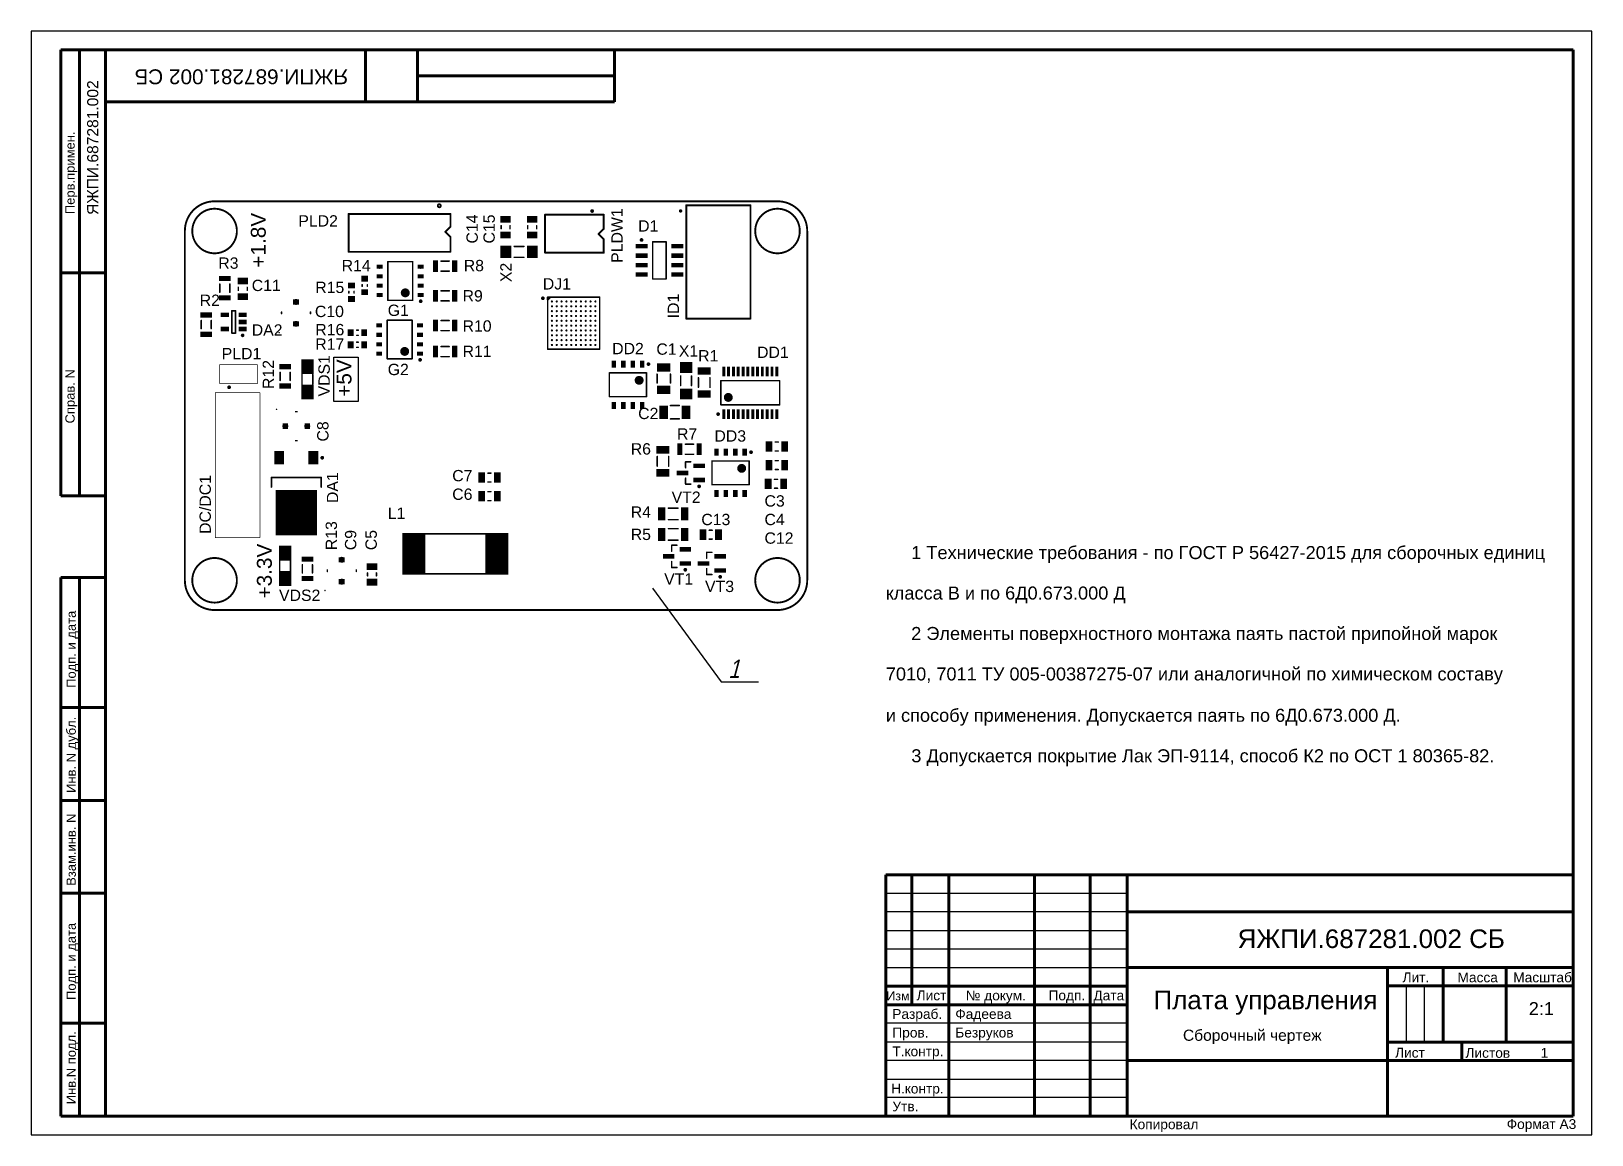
# Model space of a CAD drawing. Header units: millimetres. Extents: x 616 to 3040, y 265 to 2725.
# Drawn here: x 1500.6 to 1920.6, y 1159.3 to 1456.3 of the extents above; entities that cross this region are included whole.
import ezdxf

# ---------------------------------------------------------------- set-up
doc = ezdxf.new("R2010")
doc.units = ezdxf.units.MM
for name, color, linetype in [('KeepOutLayer', 6, 'Continuous'), ('Text', 140, 'Continuous'), ('TONK', 7, 'Continuous'), ('TopOverlay', 2, 'Continuous'), ('TopPaste', 8, 'Continuous')]:
    doc.layers.add(name, color=color, linetype=linetype)
for name, color, linetype, lineweight in [('OSN', 7, 'Continuous', 60), ('RAZM', 7, 'Continuous', 30), ('ИЗМ', 4, 'Continuous', 30)]:
    doc.layers.add(name, color=color, linetype=linetype, lineweight=lineweight)
doc.styles.add('NOWTXT', font='nowtxt.shx', dxfattribs={"width": 0.75, "height": 3})
doc.styles.get("Standard").update_dxf_attribs({"font": 'arial.ttf'})

msp = doc.modelspace()

# ---------------------------------------------------------------- texts
at = {"insert": (1903.67026, 1194.96288), "char_height": 3.5, "attachment_point": 1}
msp.add_mtext_dynamic_manual_height_columns('2:1', width=7.2699492, gutter_width=17.5, heights=[0], dxfattribs=at)
at = {"layer": 'RAZM', "style": 'NOWTXT', "oblique": 15, "width": 0.8}
msp.add_text('1', height=5, dxfattribs=at).set_placement((1688.26313, 1282.1749))
at = {"layer": 'Text', "color": 0, "insert": (1585.99938, 1442.0035), "char_height": 4, "attachment_point": 1, "rotation": 180}
msp.add_mtext('ЯЖПИ.687281.002 СБ', dxfattribs=at)
at = {"layer": 'Text', "color": 0, "attachment_point": 1}
for s, insert, char_height in [('ЯЖПИ.687281.002 СБ', (1825.30916, 1214.52968), 5), ('Лит.', (1869.70565, 1202.96373), 2.64), ('Масса', (1884.49927, 1202.93592), 2.64), ('Масштаб', (1899.49926, 1202.94102), 2.64), ('Изм.', (1730.77104, 1197.83609), 2.4), ('Лист', (1738.92269, 1198.09785), 2.64), ('№ докум.', (1752.14231, 1198.07714), 2.64), ('Подп.', (1774.43108, 1198.10527), 2.64), ('Дата', (1786.50688, 1198.08431), 2.64), ('Плата управления', (1802.68269, 1198.0581), 5), ('Разраб.', (1732.36669, 1193.10427), 2.64), ('Фадеева', (1749.33168, 1193.09201), 2.64), ('Пров.', (1732.39539, 1188.08131), 2.64), ('Безруков', (1749.33285, 1188.08349), 2.64), ('Сборочный чертеж ', (1810.59804, 1187.55803), 3), ('Т.контр.', (1732.40358, 1183.03947), 2.64), ('Лист ', (1867.68618, 1182.67368), 2.64), ('Листов        1', (1886.63506, 1182.62559), 2.64), ('Н.контр.', (1732.05755, 1173.01838), 2.64), ('Утв.', (1732.40059, 1168.21273), 2.64), ('Копировал', (1796.24816, 1163.41211), 2.64), ('Формат А3', (1897.73547, 1163.45687), 2.64)]:
    msp.add_mtext(s, dxfattribs=dict(at, insert=insert, char_height=char_height))
at = {"layer": 'TONK'}
for s, height, p in [('ЯЖПИ.687281.002 ', 3, (1518.68745, 1406.81788)), ('    Справ. N                                           Перв.примен.', 2.5, (1512.32145, 1346.81788)), ('Инв. N дубл.        Подп. и дата', 2.5, (1512.63109, 1251.26375)), ('Взам.инв. N', 2.5, (1512.63109, 1226.26375)), ('Подп. и дата', 2.5, (1512.63109, 1195.54278)), ('Инв.N подл.', 2.5, (1512.63109, 1167.48149))]:
    msp.add_text(s, height=height, rotation=90, dxfattribs=at).set_placement(p)
at = {"layer": 'ИЗМ'}
for s, p in [('1 Технические требования - по ГОСТ Р 56427-2015 для сборочных единиц', (1737.46555, 1314.20569)), ('класса В и по 6Д0.673.000 Д', (1730.63109, 1303.3168)), ('2 Элементы поверхностного монтажа паять пастой припойной марок ', (1737.46555, 1292.42791)), ('7010, 7011 ТУ 005-00387275-07 или аналогичной по химическом составу ', (1730.63109, 1281.53902)), ('и способу применения. Допускается паять по 6Д0.673.000 Д.', (1730.63109, 1270.40154)), ('3 Допускается покрытие Лак ЭП-9114, способ К2 по ОСТ 1 80365-82.', (1737.49682, 1259.51494))]:
    msp.add_text(s, height=3.5, dxfattribs=at).set_placement(p)

# ---------------------------------------------------------------- blocks, each defined once
blk = doc.blocks.new('3')
at = {"layer": 'KeepOutLayer', "const_width": 0.254}
for points in [[(-43.18, 26.92, -0.414214), (-39.18, 30.92)], [(36.57, 30.92, -0.414214), (40.57, 26.92)], [(-39.18, -24.08, -0.414214), (-43.18, -20.08)], [(40.57, -20.08, -0.414214), (36.57, -24.08)]]:
    blk.add_lwpolyline(points, format="xyb", dxfattribs=at)
at = {"layer": 'KeepOutLayer'}
for points, const_width in [([(-36.18, 26.92, 1), (-42.18, 26.92, 1)], 0.254), ([(-39.25, 30.92, 1), (-39.12, 30.92, 1)], 0.127), ([(-39.25, 30.92, 1), (-39.12, 30.92, 1)], 0.127), ([(39.57, 26.92, 1), (33.57, 26.92, 1)], 0.254), ([(36.5, 30.92, 1), (36.63, 30.92, 1)], 0.127), ([(36.5, 30.92, 1), (36.63, 30.92, 1)], 0.127), ([(-43.25, 26.92, 1), (-43.12, 26.92, 1)], 0.127), ([(-43.25, 26.92, 1), (-43.12, 26.92, 1)], 0.127), ([(-42.25, 26.92, 1), (-42.12, 26.92, 1)], 0.127), ([(-36.25, 26.92, 1), (-36.12, 26.92, 1)], 0.127), ([(33.5, 26.92, 1), (33.63, 26.92, 1)], 0.127), ([(39.5, 26.92, 1), (39.63, 26.92, 1)], 0.127), ([(40.5, 26.92, 1), (40.63, 26.92, 1)], 0.127), ([(40.5, 26.92, 1), (40.63, 26.92, 1)], 0.127), ([(-36.18, -20.08, 1), (-42.18, -20.08, 1)], 0.254), ([(39.57, -20.08, 1), (33.57, -20.08, 1)], 0.254), ([(-43.25, -20.08, 1), (-43.12, -20.08, 1)], 0.127), ([(-43.25, -20.08, 1), (-43.12, -20.08, 1)], 0.127), ([(-42.25, -20.08, 1), (-42.12, -20.08, 1)], 0.127), ([(-36.25, -20.08, 1), (-36.12, -20.08, 1)], 0.127), ([(33.5, -20.08, 1), (33.63, -20.08, 1)], 0.127), ([(39.5, -20.08, 1), (39.63, -20.08, 1)], 0.127), ([(40.5, -20.08, 1), (40.63, -20.08, 1)], 0.127), ([(40.5, -20.08, 1), (40.63, -20.08, 1)], 0.127), ([(-39.25, -24.08, 1), (-39.12, -24.08, 1)], 0.127), ([(-39.25, -24.08, 1), (-39.12, -24.08, 1)], 0.127), ([(36.5, -24.08, 1), (36.63, -24.08, 1)], 0.127), ([(36.5, -24.08, 1), (36.63, -24.08, 1)], 0.127)]:
    blk.add_lwpolyline(points, format="xyb", close=True, dxfattribs=dict(at, const_width=const_width))
at = {"layer": 'KeepOutLayer', "const_width": 0.254}
for points in [[(-39.18, 30.92), (36.57, 30.92)], [(-43.18, -20.08), (-43.18, 26.92)], [(40.57, -20.08), (40.57, 26.92)], [(-39.18, -24.08), (36.57, -24.08)]]:
    blk.add_lwpolyline(points, dxfattribs=at)
at = {"layer": 'TopOverlay'}
for p, q in [((5.64, 18.02), (6.02, 18.02)), ((6.02, 18.02), (5.64, 17.64)), ((5.64, 17.64), (5.64, 18.02))]:
    blk.add_line(p, q, dxfattribs=at)
for points, const_width in [([(-8.74, 30.32, 1), (-9.14, 30.32, 1)], 0.254), ([(-9.2, 30.32, 1), (-9.07, 30.32, 1)], 0.127), ([(-8.8, 30.32, 1), (-8.67, 30.32, 1)], 0.127), ([(11.75, 29.61, 1), (11.5, 29.61, 1)], 0.25), ([(11.43, 29.61, 1), (11.56, 29.61, 1)], 0.125), ([(11.68, 29.61, 1), (11.81, 29.61, 1)], 0.125), ([(23.63, 29.62, 1), (23.43, 29.62, 1)], 0.254), ([(23.37, 29.62, 1), (23.5, 29.62, 1)], 0.127), ([(23.57, 29.62, 1), (23.7, 29.62, 1)], 0.127), ([(24.23, 30.38, 1), (24.36, 30.38, 1)], 0.127), ([(24.23, 30.38, 1), (24.36, 30.38, 1)], 0.127), ([(32.87, 30.38, 1), (32.99, 30.38, 1)], 0.127), ([(32.87, 30.38, 1), (32.99, 30.38, 1)], 0.127), ([(-21.2, 29.22, 1), (-21.07, 29.22, 1)], 0.127), ([(-21.2, 29.22, 1), (-21.07, 29.22, 1)], 0.127), ([(-15.5, 29.22, 1), (-15.37, 29.22, 1)], 0.127), ([(-15.5, 29.22, 1), (-15.37, 29.22, 1)], 0.127), ([(-9, 29.22, 1), (-8.87, 29.22, 1)], 0.127), ([(-9, 29.22, 1), (-8.87, 29.22, 1)], 0.127), ([(-8.5, 29.22, 1), (-8.37, 29.22, 1)], 0.127), ([(-8.5, 29.22, 1), (-8.37, 29.22, 1)], 0.127), ([(-8.4, 29.22, 1), (-8.27, 29.22, 1)], 0.127), ([(-8.4, 29.22, 1), (-8.27, 29.22, 1)], 0.127), ([(-8.4, 29.22, 1), (-8.27, 29.22, 1)], 0.127), ([(-8.4, 29.22, 1), (-8.27, 29.22, 1)], 0.127), ([(-7.5, 29.22, 1), (-7.37, 29.22, 1)], 0.127), ([(-7.5, 29.22, 1), (-7.37, 29.22, 1)], 0.127), ([(-7.5, 27.52, 1), (-7.37, 27.52, 1)], 0.127), ([(-7.5, 27.52, 1), (-7.37, 27.52, 1)], 0.127), ([(-0.67, 27.63, 1), (-0.57, 27.63, 1)], 0.1), ([(-0.67, 27.23, 1), (-0.57, 27.23, 1)], 0.1), ([(0.53, 27.63, 1), (0.63, 27.63, 1)], 0.1), ([(0.53, 27.23, 1), (0.63, 27.23, 1)], 0.1), ([(2.91, 27.63, 1), (3.01, 27.63, 1)], 0.1), ([(2.91, 27.23, 1), (3.01, 27.23, 1)], 0.1), ([(4.11, 27.63, 1), (4.21, 27.63, 1)], 0.1), ([(4.11, 27.23, 1), (4.21, 27.23, 1)], 0.1), ([(5.21, 29.11, 1), (5.34, 29.11, 1)], 0.127), ([(5.21, 29.11, 1), (5.34, 29.11, 1)], 0.127), ([(13.13, 29.11, 1), (13.26, 29.11, 1)], 0.127), ([(13.13, 29.11, 1), (13.26, 29.11, 1)], 0.127), ([(13.13, 27.21, 1), (13.26, 27.21, 1)], 0.127), ([(13.13, 27.21, 1), (13.26, 27.21, 1)], 0.127), ([(-8.2, 26.82, 1), (-8.07, 26.82, 1)], 0.127), ([(-8.2, 26.82, 1), (-8.07, 26.82, 1)], 0.127), ([(-7.5, 26.12, 1), (-7.37, 26.12, 1)], 0.127), ([(-7.5, 26.12, 1), (-7.37, 26.12, 1)], 0.127), ([(-7.5, 26.12, 1), (-7.37, 26.12, 1)], 0.127), ([(-7.5, 25.92, 1), (-7.37, 25.92, 1)], 0.127), ([(12.43, 26.51, 1), (12.56, 26.51, 1)], 0.127), ([(12.43, 26.51, 1), (12.56, 26.51, 1)], 0.127), ([(12.43, 26.51, 1), (12.56, 26.51, 1)], 0.127), ([(12.43, 26.51, 1), (12.56, 26.51, 1)], 0.127), ([(13.13, 25.81, 1), (13.26, 25.81, 1)], 0.127), ([(13.13, 25.81, 1), (13.26, 25.81, 1)], 0.127), ([(18.4, 25.72, 1), (18.15, 25.72, 1)], 0.25), ([(18.09, 25.72, 1), (18.22, 25.72, 1)], 0.125), ([(18.34, 25.72, 1), (18.47, 25.72, 1)], 0.125), ([(19.73, 25.47, 1), (19.83, 25.47, 1)], 0.1), ([(19.73, 25.47, 1), (19.83, 25.47, 1)], 0.1), ([(21.53, 25.47, 1), (21.63, 25.47, 1)], 0.1), ([(21.53, 25.47, 1), (21.63, 25.47, 1)], 0.1), ([(-21.2, 24.12, 1), (-21.07, 24.12, 1)], 0.127), ([(-21.2, 24.12, 1), (-21.07, 24.12, 1)], 0.127), ([(-7.5, 24.12, 1), (-7.37, 24.12, 1)], 0.127), ([(-7.5, 24.12, 1), (-7.37, 24.12, 1)], 0.127), ([(1.09, 24.84, 1), (1.19, 24.84, 1)], 0.1), ([(1.09, 23.39, 1), (1.19, 23.39, 1)], 0.1), ([(2.39, 24.84, 1), (2.49, 24.84, 1)], 0.1), ([(2.39, 23.39, 1), (2.49, 23.39, 1)], 0.1), ([(5.21, 24.03, 1), (5.34, 24.03, 1)], 0.127), ([(5.21, 24.03, 1), (5.34, 24.03, 1)], 0.127), ([(5.23, 24.01, 1), (5.36, 24.01, 1)], 0.127), ([(5.23, 24.01, 1), (5.36, 24.01, 1)], 0.127), ([(13.13, 24.01, 1), (13.26, 24.01, 1)], 0.127), ([(13.13, 24.01, 1), (13.26, 24.01, 1)], 0.127), ([(-15.92, 22.8, 1), (-15.82, 22.8, 1)], 0.1), ([(-15.92, 22.8, 1), (-15.82, 22.8, 1)], 0.1), ([(-12.57, 22.8, 1), (-12.47, 22.8, 1)], 0.1), ([(-12.57, 22.8, 1), (-12.47, 22.8, 1)], 0.1), ([(-8.76, 22.87, 1), (-8.66, 22.87, 1)], 0.1), ([(-8.76, 21.52, 1), (-8.66, 21.52, 1)], 0.1), ([(-7.66, 22.87, 1), (-7.56, 22.87, 1)], 0.1), ([(-7.66, 21.52, 1), (-7.56, 21.52, 1)], 0.1), ([(-38.53, 19.78, 1), (-38.43, 19.78, 1)], 0.1), ([(-37.18, 19.78, 1), (-37.08, 19.78, 1)], 0.1), ([(-36.03, 19.34, 1), (-35.93, 19.34, 1)], 0.1), ([(-36.03, 18.94, 1), (-35.93, 18.94, 1)], 0.1), ([(-34.83, 19.34, 1), (-34.73, 19.34, 1)], 0.1), ([(-34.83, 18.94, 1), (-34.73, 18.94, 1)], 0.1), ([(-19.37, 19.69, 1), (-19.27, 19.69, 1)], 0.1), ([(-19.37, 19.49, 1), (-19.27, 19.49, 1)], 0.1), ([(-18.67, 19.69, 1), (-18.57, 19.69, 1)], 0.1), ([(-18.67, 19.49, 1), (-18.57, 19.49, 1)], 0.1), ([(-13.22, 18.6, 1), (-13.82, 18.6, 1)], 0.6), ([(-8.76, 18.87, 1), (-8.66, 18.87, 1)], 0.1), ([(-7.66, 18.87, 1), (-7.56, 18.87, 1)], 0.1), ([(19.73, 20.47, 1), (19.83, 20.47, 1)], 0.1), ([(19.73, 20.47, 1), (19.83, 20.47, 1)], 0.1), ([(21.53, 20.47, 1), (21.63, 20.47, 1)], 0.1), ([(21.53, 20.47, 1), (21.63, 20.47, 1)], 0.1), ([(-38.53, 18.68, 1), (-38.43, 18.68, 1)], 0.1), ([(-37.18, 18.68, 1), (-37.08, 18.68, 1)], 0.1), ([(-21.16, 18.79, 1), (-21.06, 18.79, 1)], 0.1), ([(-21.16, 18.59, 1), (-21.06, 18.59, 1)], 0.1), ([(-20.46, 18.79, 1), (-20.36, 18.79, 1)], 0.1), ([(-20.46, 18.59, 1), (-20.36, 18.59, 1)], 0.1), ([(-15.92, 17.6, 1), (-15.82, 17.6, 1)], 0.1), ([(-15.92, 17.6, 1), (-15.82, 17.6, 1)], 0.1), ([(-13.97, 18.6, 1), (-13.67, 18.6, 1)], 0.3), ([(-13.37, 18.6, 1), (-13.07, 18.6, 1)], 0.3), ([(-12.57, 17.6, 1), (-12.47, 17.6, 1)], 0.1), ([(-12.57, 17.6, 1), (-12.47, 17.6, 1)], 0.1), ([(-11.32, 17.47, 1), (-11.57, 17.47, 1)], 0.25), ([(-11.63, 17.47, 1), (-11.51, 17.47, 1)], 0.125), ([(-11.38, 17.47, 1), (-11.26, 17.47, 1)], 0.125), ([(-8.76, 17.52, 1), (-8.66, 17.52, 1)], 0.1), ([(-7.66, 17.52, 1), (-7.56, 17.52, 1)], 0.1), ([(5.12, 17.87, 1), (4.87, 17.87, 1)], 0.25), ([(4.8, 17.87, 1), (4.93, 17.87, 1)], 0.125), ([(5.05, 17.87, 1), (5.18, 17.87, 1)], 0.125), ([(5.59, 18.02, 1), (5.69, 18.02, 1)], 0.1), ([(5.59, 18.02, 1), (5.69, 18.02, 1)], 0.1), ([(5.59, 17.64, 1), (5.69, 17.64, 1)], 0.1), ([(5.97, 18.02, 1), (6.07, 18.02, 1)], 0.1), ([(12.59, 18.02, 1), (12.69, 18.02, 1)], 0.1), ([(12.59, 18.02, 1), (12.69, 18.02, 1)], 0.1), ([(-41.03, 14.88, 1), (-40.93, 14.88, 1)], 0.1), ([(-39.68, 14.88, 1), (-39.58, 14.88, 1)], 0.1), ([(-36.91, 16.18, 1), (-36.81, 16.18, 1)], 0.1), ([(-36.91, 16.18, 1), (-36.81, 16.18, 1)], 0.1), ([(-36.41, 16.18, 1), (-36.31, 16.18, 1)], 0.1), ([(-36.41, 16.18, 1), (-36.31, 16.18, 1)], 0.1), ([(-30.22, 16.01, 1), (-30.12, 16.01, 1)], 0.1), ([(-30.22, 15.81, 1), (-30.12, 15.81, 1)], 0.1), ([(-26.32, 16.01, 1), (-26.22, 16.01, 1)], 0.1), ([(-26.32, 15.81, 1), (-26.22, 15.81, 1)], 0.1), ([(-16, 14.92, 1), (-15.9, 14.92, 1)], 0.1), ([(-16, 14.92, 1), (-15.9, 14.92, 1)], 0.1), ([(-12.65, 14.92, 1), (-12.55, 14.92, 1)], 0.1), ([(-12.65, 14.92, 1), (-12.55, 14.92, 1)], 0.1), ([(-8.76, 14.87, 1), (-8.66, 14.87, 1)], 0.1), ([(-7.66, 14.87, 1), (-7.56, 14.87, 1)], 0.1), ([(24.23, 15.13, 1), (24.36, 15.13, 1)], 0.127), ([(24.23, 15.13, 1), (24.36, 15.13, 1)], 0.127), ([(32.87, 15.13, 1), (32.99, 15.13, 1)], 0.127), ([(32.87, 15.13, 1), (32.99, 15.13, 1)], 0.127), ([(-41.03, 13.78, 1), (-40.93, 13.78, 1)], 0.1), ([(-39.68, 13.78, 1), (-39.58, 13.78, 1)], 0.1), ([(-36.91, 13.18, 1), (-36.81, 13.18, 1)], 0.1), ([(-36.91, 13.18, 1), (-36.81, 13.18, 1)], 0.1), ([(-36.41, 13.18, 1), (-36.31, 13.18, 1)], 0.1), ([(-36.41, 13.18, 1), (-36.31, 13.18, 1)], 0.1), ([(-35.28, 12.88, 1), (-35.53, 12.88, 1)], 0.25), ([(-35.6, 12.88, 1), (-35.47, 12.88, 1)], 0.125), ([(-35.35, 12.88, 1), (-35.22, 12.88, 1)], 0.125), ([(-30.43, 13.24, 1), (-30.53, 13.24, 1)], 0.1), ([(-30.56, 13.24, 1), (-30.51, 13.24, 1)], 0.05), ([(-30.46, 13.24, 1), (-30.41, 13.24, 1)], 0.05), ([(-20.1, 13.58, 1), (-20, 13.58, 1)], 0.1), ([(-20.1, 12.88, 1), (-20, 12.88, 1)], 0.1), ([(-19.9, 13.58, 1), (-19.8, 13.58, 1)], 0.1), ([(-19.9, 12.88, 1), (-19.8, 12.88, 1)], 0.1), ([(-8.76, 13.52, 1), (-8.66, 13.52, 1)], 0.1), ([(-7.66, 13.52, 1), (-7.56, 13.52, 1)], 0.1), ([(-20.1, 11.96, 1), (-20, 11.96, 1)], 0.1), ([(-20.1, 11.26, 1), (-20, 11.26, 1)], 0.1), ([(-19.9, 11.96, 1), (-19.8, 11.96, 1)], 0.1), ([(-19.9, 11.26, 1), (-19.8, 11.26, 1)], 0.1), ([(-13.3, 10.72, 1), (-13.9, 10.72, 1)], 0.6), ([(-14.05, 10.72, 1), (-13.75, 10.72, 1)], 0.3), ([(-13.45, 10.72, 1), (-13.15, 10.72, 1)], 0.3), ([(-8.76, 11.37, 1), (-8.66, 11.37, 1)], 0.1), ([(-7.66, 11.37, 1), (-7.56, 11.37, 1)], 0.1), ([(5.59, 11.02, 1), (5.69, 11.02, 1)], 0.1), ([(5.59, 11.02, 1), (5.69, 11.02, 1)], 0.1), ([(12.59, 11.02, 1), (12.69, 11.02, 1)], 0.1), ([(12.59, 11.02, 1), (12.69, 11.02, 1)], 0.1), ([(-38.51, 8.93, 1), (-38.47, 8.93, 1)], 0.04), ([(-38.51, 8.93, 1), (-38.47, 8.93, 1)], 0.04), ([(-33.43, 8.93, 1), (-33.39, 8.93, 1)], 0.04), ([(-33.43, 8.93, 1), (-33.39, 8.93, 1)], 0.04), ([(-16, 9.72, 1), (-15.9, 9.72, 1)], 0.1), ([(-16, 9.72, 1), (-15.9, 9.72, 1)], 0.1), ([(-12.65, 9.72, 1), (-12.55, 9.72, 1)], 0.1), ([(-12.65, 9.72, 1), (-12.55, 9.72, 1)], 0.1), ([(-11.4, 9.59, 1), (-11.65, 9.59, 1)], 0.25), ([(-11.71, 9.59, 1), (-11.59, 9.59, 1)], 0.125), ([(-11.46, 9.59, 1), (-11.34, 9.59, 1)], 0.125), ([(-8.76, 10.02, 1), (-8.66, 10.02, 1)], 0.1), ([(-7.66, 10.02, 1), (-7.56, 10.02, 1)], 0.1), ([(19.33, 9.01, 1), (19.08, 9.01, 1)], 0.25), ([(19.02, 9.01, 1), (19.15, 9.01, 1)], 0.125), ([(19.27, 9.01, 1), (19.4, 9.01, 1)], 0.125), ([(-38.51, 6.39, 1), (-38.47, 6.39, 1)], 0.04), ([(-38.51, 6.39, 1), (-38.47, 6.39, 1)], 0.04), ([(-33.43, 6.39, 1), (-33.39, 6.39, 1)], 0.04), ([(-33.43, 6.39, 1), (-33.39, 6.39, 1)], 0.04), ([(-30.41, 7.91, 1), (-30.31, 7.91, 1)], 0.1), ([(-30.41, 6.81, 1), (-30.31, 6.81, 1)], 0.1), ([(-29.06, 7.91, 1), (-28.96, 7.91, 1)], 0.1), ([(-29.06, 6.81, 1), (-28.96, 6.81, 1)], 0.1), ([(-27.46, 7.61, 1), (-27.36, 7.61, 1)], 0.1), ([(-27.46, 6.31, 1), (-27.36, 6.31, 1)], 0.1), ([(-26.01, 7.61, 1), (-25.91, 7.61, 1)], 0.1), ([(-26.01, 6.31, 1), (-25.91, 6.31, 1)], 0.1), ([(13.9, 7.83, 1), (14, 7.83, 1)], 0.1), ([(13.9, 7.83, 1), (14, 7.83, 1)], 0.1), ([(18.25, 6.83, 1), (17.65, 6.83, 1)], 0.6), ([(17.5, 6.83, 1), (17.8, 6.83, 1)], 0.3), ([(18.1, 6.83, 1), (18.4, 6.83, 1)], 0.3), ([(18.9, 7.83, 1), (19, 7.83, 1)], 0.1), ([(18.9, 7.83, 1), (19, 7.83, 1)], 0.1), ([(20.32, 7.66, 1), (20.42, 7.66, 1)], 0.1), ([(20.32, 6.46, 1), (20.42, 6.46, 1)], 0.1), ([(22.12, 7.66, 1), (22.22, 7.66, 1)], 0.1), ([(22.12, 6.46, 1), (22.22, 6.46, 1)], 0.1), ([(23.49, 7.42, 1), (23.59, 7.42, 1)], 0.1), ([(24.94, 7.42, 1), (25.04, 7.42, 1)], 0.1), ([(25.88, 7.18, 1), (25.98, 7.18, 1)], 0.1), ([(27.43, 7.18, 1), (27.53, 7.18, 1)], 0.1), ([(28.9, 6.78, 1), (29, 6.78, 1)], 0.1), ([(28.9, 6.78, 1), (29, 6.78, 1)], 0.1), ([(36.8, 6.78, 1), (36.9, 6.78, 1)], 0.1), ([(36.8, 6.78, 1), (36.9, 6.78, 1)], 0.1), ([(-39.1, 5.16, 1), (-39.06, 5.16, 1)], 0.04), ([(-39.1, 5.16, 1), (-39.06, 5.16, 1)], 0.04), ([(-37.1, 5.89, 1), (-37.35, 5.89, 1)], 0.25), ([(-37.41, 5.89, 1), (-37.29, 5.89, 1)], 0.125), ([(-37.16, 5.89, 1), (-37.04, 5.89, 1)], 0.125), ([(-33.1, 5.16, 1), (-33.06, 5.16, 1)], 0.04), ([(-33.1, 5.16, 1), (-33.06, 5.16, 1)], 0.04), ([(13.9, 4.63, 1), (14, 4.63, 1)], 0.1), ([(13.9, 4.63, 1), (14, 4.63, 1)], 0.1), ([(18.9, 4.63, 1), (19, 4.63, 1)], 0.1), ([(18.9, 4.63, 1), (19, 4.63, 1)], 0.1), ([(23.49, 6.12, 1), (23.59, 6.12, 1)], 0.1), ([(24.94, 6.12, 1), (25.04, 6.12, 1)], 0.1), ([(25.88, 5.88, 1), (25.98, 5.88, 1)], 0.1), ([(27.43, 5.88, 1), (27.53, 5.88, 1)], 0.1), ([(30.25, 4.53, 1), (29.65, 4.53, 1)], 0.6), ([(29.5, 4.53, 1), (29.8, 4.53, 1)], 0.3), ([(30.1, 4.53, 1), (30.4, 4.53, 1)], 0.3), ([(-30.79, 2.92, 1), (-30.89, 2.92, 1)], 0.1), ([(-30.92, 2.92, 1), (-30.87, 2.92, 1)], 0.05), ([(-30.82, 2.92, 1), (-30.77, 2.92, 1)], 0.05), ([(-28.33, 2.61, 1), (-28.23, 2.61, 1)], 0.1), ([(-28.13, 2.61, 1), (-28.03, 2.61, 1)], 0.1), ([(22.12, 3.44, 1), (22.22, 3.44, 1)], 0.1), ([(23.32, 3.44, 1), (23.42, 3.44, 1)], 0.1), ([(28.7, 2.28, 1), (28.45, 2.28, 1)], 0.25), ([(28.39, 2.28, 1), (28.52, 2.28, 1)], 0.125), ([(28.64, 2.28, 1), (28.77, 2.28, 1)], 0.125), ([(28.9, 3.53, 1), (29, 3.53, 1)], 0.1), ([(28.9, 3.53, 1), (29, 3.53, 1)], 0.1), ([(36.8, 3.53, 1), (36.9, 3.53, 1)], 0.1), ([(36.8, 3.53, 1), (36.9, 3.53, 1)], 0.1), ([(22.12, 1.64, 1), (22.22, 1.64, 1)], 0.1), ([(23.32, 1.64, 1), (23.42, 1.64, 1)], 0.1), ([(-28.33, -1.29, 1), (-28.23, -1.29, 1)], 0.1), ([(-28.13, -1.29, 1), (-28.03, -1.29, 1)], 0.1), ([(24.13, -1.77, 1), (24.23, -1.77, 1)], 0.1), ([(25.23, -1.77, 1), (25.33, -1.77, 1)], 0.1), ([(36.22, -1.48, 1), (36.32, -1.48, 1)], 0.1), ([(36.62, -1.48, 1), (36.72, -1.48, 1)], 0.1), ([(-24.57, -3.59, 1), (-24.82, -3.59, 1)], 0.25), ([(-24.88, -3.59, 1), (-24.76, -3.59, 1)], 0.125), ([(-24.63, -3.59, 1), (-24.51, -3.59, 1)], 0.125), ([(20.33, -3.42, 1), (20.43, -3.42, 1)], 0.1), ([(21.88, -3.42, 1), (21.98, -3.42, 1)], 0.1), ([(24.13, -3.12, 1), (24.23, -3.12, 1)], 0.1), ([(24.15, -4.14, 1), (24.25, -4.14, 1)], 0.1), ([(24.15, -4.14, 1), (24.25, -4.14, 1)], 0.1), ([(24.85, -4.14, 1), (24.95, -4.14, 1)], 0.1), ([(25.23, -3.12, 1), (25.33, -3.12, 1)], 0.1), ([(27.7, -4.02, 1), (27.8, -4.02, 1)], 0.1), ([(27.7, -4.02, 1), (27.8, -4.02, 1)], 0.1), ([(32.7, -4.02, 1), (32.8, -4.02, 1)], 0.1), ([(32.7, -4.02, 1), (32.8, -4.02, 1)], 0.1), ([(33.13, -2.84, 1), (32.88, -2.84, 1)], 0.25), ([(32.82, -2.84, 1), (32.95, -2.84, 1)], 0.125), ([(33.07, -2.84, 1), (33.2, -2.84, 1)], 0.125), ([(36.22, -2.68, 1), (36.32, -2.68, 1)], 0.1), ([(36.22, -3.98, 1), (36.32, -3.98, 1)], 0.1), ([(36.62, -2.68, 1), (36.72, -2.68, 1)], 0.1), ([(36.62, -3.98, 1), (36.72, -3.98, 1)], 0.1), ([(-31.58, -6.24, 1), (-31.48, -6.24, 1)], 0.1), ([(-31.58, -6.24, 1), (-31.48, -6.24, 1)], 0.1), ([(-24.88, -6.24, 1), (-24.78, -6.24, 1)], 0.1), ([(-24.88, -6.24, 1), (-24.78, -6.24, 1)], 0.1), ([(-2.45, -5.66, 1), (-2.35, -5.66, 1)], 0.1), ([(-2.05, -5.66, 1), (-1.95, -5.66, 1)], 0.1), ([(20.33, -4.72, 1), (20.43, -4.72, 1)], 0.1), ([(21.88, -4.72, 1), (21.98, -4.72, 1)], 0.1), ([(24.15, -4.94, 1), (24.25, -4.94, 1)], 0.1), ([(24.15, -6.34, 1), (24.25, -6.34, 1)], 0.1), ([(32.05, -5.02, 1), (31.45, -5.02, 1)], 0.6), ([(31.3, -5.02, 1), (31.6, -5.02, 1)], 0.3), ([(31.9, -5.02, 1), (32.2, -5.02, 1)], 0.3), ([(36.22, -5.18, 1), (36.32, -5.18, 1)], 0.1), ([(36.62, -5.18, 1), (36.72, -5.18, 1)], 0.1), ([(-31.58, -7.54, 1), (-31.48, -7.54, 1)], 0.1), ([(-24.88, -7.54, 1), (-24.78, -7.54, 1)], 0.1), ([(-2.45, -6.86, 1), (-2.35, -6.86, 1)], 0.1), ([(-2.45, -8.16, 1), (-2.35, -8.16, 1)], 0.1), ([(-2.05, -6.86, 1), (-1.95, -6.86, 1)], 0.1), ([(-2.05, -8.16, 1), (-1.95, -8.16, 1)], 0.1), ([(24.15, -7.14, 1), (24.25, -7.14, 1)], 0.1), ([(24.15, -7.14, 1), (24.25, -7.14, 1)], 0.1), ([(24.85, -7.14, 1), (24.95, -7.14, 1)], 0.1), ([(26.15, -7.44, 1), (25.9, -7.44, 1)], 0.25), ([(25.84, -7.44, 1), (25.97, -7.44, 1)], 0.125), ([(26.09, -7.44, 1), (26.22, -7.44, 1)], 0.125), ([(27.7, -7.22, 1), (27.8, -7.22, 1)], 0.1), ([(27.7, -7.22, 1), (27.8, -7.22, 1)], 0.1), ([(32.7, -7.22, 1), (32.8, -7.22, 1)], 0.1), ([(32.7, -7.22, 1), (32.8, -7.22, 1)], 0.1), ([(36.12, -6.49, 1), (36.22, -6.49, 1)], 0.1), ([(36.12, -7.69, 1), (36.22, -7.69, 1)], 0.1), ([(36.52, -6.49, 1), (36.62, -6.49, 1)], 0.1), ([(36.52, -7.69, 1), (36.62, -7.69, 1)], 0.1), ([(-2.45, -9.36, 1), (-2.35, -9.36, 1)], 0.1), ([(-2.05, -9.36, 1), (-1.95, -9.36, 1)], 0.1), ([(21.84, -10.37, 1), (21.94, -10.37, 1)], 0.1), ([(23.14, -10.37, 1), (23.24, -10.37, 1)], 0.1), ([(21.84, -11.92, 1), (21.94, -11.92, 1)], 0.1), ([(23.14, -11.92, 1), (23.24, -11.92, 1)], 0.1), ([(-39.1, -14.34, 1), (-39.06, -14.34, 1)], 0.04), ([(-39.1, -14.34, 1), (-39.06, -14.34, 1)], 0.04), ([(-33.1, -14.34, 1), (-33.06, -14.34, 1)], 0.04), ([(-33.1, -14.34, 1), (-33.06, -14.34, 1)], 0.04), ([(-11.13, -13.82, 1), (-11.03, -13.82, 1)], 0.1), ([(-2.53, -13.82, 1), (-2.43, -13.82, 1)], 0.1), ([(21.84, -13.13, 1), (21.94, -13.13, 1)], 0.1), ([(21.84, -14.68, 1), (21.94, -14.68, 1)], 0.1), ([(23.14, -13.13, 1), (23.24, -13.13, 1)], 0.1), ([(23.14, -14.68, 1), (23.24, -14.68, 1)], 0.1), ([(27.33, -13.34, 1), (27.43, -13.34, 1)], 0.1), ([(27.33, -14.54, 1), (27.43, -14.54, 1)], 0.1), ([(27.73, -13.34, 1), (27.83, -13.34, 1)], 0.1), ([(27.73, -14.54, 1), (27.83, -14.54, 1)], 0.1), ([(22.29, -15.36, 1), (22.39, -15.36, 1)], 0.1), ([(22.29, -15.36, 1), (22.39, -15.36, 1)], 0.1), ([(22.29, -16.16, 1), (22.39, -16.16, 1)], 0.1), ([(22.99, -15.36, 1), (23.09, -15.36, 1)], 0.1), ([(26.99, -16.31, 1), (27.09, -16.31, 1)], 0.1), ([(26.99, -16.31, 1), (27.09, -16.31, 1)], 0.1), ([(27.69, -16.31, 1), (27.79, -16.31, 1)], 0.1), ([(-30.46, -17.49, 1), (-30.36, -17.49, 1)], 0.1), ([(-30.46, -18.79, 1), (-30.36, -18.79, 1)], 0.1), ([(-29.01, -17.49, 1), (-28.91, -17.49, 1)], 0.1), ([(-29.01, -18.79, 1), (-28.91, -18.79, 1)], 0.1), ([(-27.41, -17.99, 1), (-27.31, -17.99, 1)], 0.1), ([(-26.06, -17.99, 1), (-25.96, -17.99, 1)], 0.1), ([(-24.06, -18.69, 1), (-23.96, -18.69, 1)], 0.1), ([(-24.06, -18.89, 1), (-23.96, -18.89, 1)], 0.1), ([(-20.16, -18.69, 1), (-20.06, -18.69, 1)], 0.1), ([(-20.16, -18.89, 1), (-20.06, -18.89, 1)], 0.1), ([(22.29, -17.56, 1), (22.39, -17.56, 1)], 0.1), ([(22.29, -18.36, 1), (22.39, -18.36, 1)], 0.1), ([(22.29, -18.36, 1), (22.39, -18.36, 1)], 0.1), ([(22.99, -18.36, 1), (23.09, -18.36, 1)], 0.1), ([(24.29, -18.66, 1), (24.04, -18.66, 1)], 0.25), ([(23.98, -18.66, 1), (24.1, -18.66, 1)], 0.125), ([(24.23, -18.66, 1), (24.35, -18.66, 1)], 0.125), ([(26.99, -17.11, 1), (27.09, -17.11, 1)], 0.1), ([(26.99, -18.51, 1), (27.09, -18.51, 1)], 0.1), ([(-27.41, -19.09, 1), (-27.31, -19.09, 1)], 0.1), ([(-26.06, -19.09, 1), (-25.96, -19.09, 1)], 0.1), ([(-18.65, -19.08, 1), (-18.55, -19.08, 1)], 0.1), ([(-18.65, -19.48, 1), (-18.55, -19.48, 1)], 0.1), ([(-17.45, -19.08, 1), (-17.35, -19.08, 1)], 0.1), ([(-17.45, -19.48, 1), (-17.35, -19.48, 1)], 0.1), ([(-11.13, -19.22, 1), (-11.03, -19.22, 1)], 0.1), ([(-2.53, -19.22, 1), (-2.43, -19.22, 1)], 0.1), ([(26.99, -19.31, 1), (27.09, -19.31, 1)], 0.1), ([(26.99, -19.31, 1), (27.09, -19.31, 1)], 0.1), ([(27.69, -19.31, 1), (27.79, -19.31, 1)], 0.1), ([(28.99, -19.61, 1), (28.74, -19.61, 1)], 0.25), ([(28.68, -19.61, 1), (28.8, -19.61, 1)], 0.125), ([(28.93, -19.61, 1), (29.05, -19.61, 1)], 0.125), ([(-24.27, -21.46, 1), (-24.37, -21.46, 1)], 0.1), ([(-24.39, -21.46, 1), (-24.34, -21.46, 1)], 0.05), ([(-24.29, -21.46, 1), (-24.24, -21.46, 1)], 0.05)]:
    blk.add_lwpolyline(points, format="xyb", close=True, dxfattribs=dict(at, const_width=const_width))
for points, const_width in [([(24.29, 30.38), (32.93, 30.38)], 0.254), ([(24.29, 15.13), (24.29, 30.38)], 0.254), ([(32.93, 15.13), (32.93, 30.38)], 0.254), ([(-21.14, 24.12), (-21.14, 29.22)], 0.254), ([(-21.14, 29.22), (-15.44, 29.22)], 0.254), ([(-15.44, 29.22), (-8.94, 29.22)], 0.254), ([(-8.94, 29.22), (-8.44, 29.22)], 0.254), ([(-8.44, 29.22), (-8.34, 29.22)], 0.254), ([(-8.34, 29.22), (-8.34, 29.22)], 0.254), ([(-8.34, 29.22), (-7.44, 29.22)], 0.254), ([(-8.14, 26.82), (-7.44, 27.52)], 0.254), ([(-7.44, 27.52), (-7.44, 29.22)], 0.254), ([(-0.62, 27.23), (-0.62, 27.63)], 0.2), ([(0.58, 27.23), (0.58, 27.63)], 0.2), ([(2.96, 27.23), (2.96, 27.63)], 0.2), ([(4.16, 27.23), (4.16, 27.63)], 0.2), ([(5.27, 24.03), (5.27, 29.11)], 0.254), ([(5.27, 29.11), (13.19, 29.11)], 0.254), ([(12.49, 26.51), (13.19, 27.21)], 0.254), ([(13.19, 27.21), (13.19, 29.11)], 0.254), ([(-8.14, 26.82), (-7.44, 26.12)], 0.254), ([(-7.44, 25.92), (-7.44, 26.12)], 0.254), ([(-7.44, 24.12), (-7.44, 26.12)], 0.254), ([(12.49, 26.51), (12.49, 26.51)], 0.254), ([(12.49, 26.51), (13.19, 25.81)], 0.254), ([(13.19, 24.01), (13.19, 25.81)], 0.254), ([(19.78, 25.47), (21.58, 25.47)], 0.2), ([(19.78, 20.47), (19.78, 25.47)], 0.2), ([(21.58, 20.47), (21.58, 25.47)], 0.2), ([(-21.14, 24.12), (-7.44, 24.12)], 0.254), ([(1.14, 24.84), (2.44, 24.84)], 0.2), ([(1.14, 23.39), (2.44, 23.39)], 0.2), ([(5.27, 24.03), (5.29, 24.01)], 0.254), ([(5.29, 24.01), (13.19, 24.01)], 0.254), ([(-15.87, 17.6), (-15.87, 22.8)], 0.2), ([(-15.87, 22.8), (-12.52, 22.8)], 0.2), ([(-12.52, 17.6), (-12.52, 22.8)], 0.2), ([(-8.71, 22.87), (-7.61, 22.87)], 0.2), ([(-8.71, 21.52), (-7.61, 21.52)], 0.2), ([(-38.48, 18.68), (-38.48, 19.78)], 0.2), ([(-37.13, 18.68), (-37.13, 19.78)], 0.2), ([(-35.98, 18.94), (-35.98, 19.34)], 0.2), ([(-34.78, 18.94), (-34.78, 19.34)], 0.2), ([(-19.32, 19.49), (-19.32, 19.69)], 0.2), ([(-18.62, 19.49), (-18.62, 19.69)], 0.2), ([(-8.71, 18.87), (-7.61, 18.87)], 0.2), ([(19.78, 20.47), (21.58, 20.47)], 0.2), ([(-21.11, 18.59), (-21.11, 18.79)], 0.2), ([(-20.41, 18.59), (-20.41, 18.79)], 0.2), ([(-15.87, 17.6), (-12.52, 17.6)], 0.2), ([(-8.71, 17.52), (-7.61, 17.52)], 0.2), ([(5.64, 17.64), (6.02, 18.02)], 0.2), ([(5.64, 11.02), (5.64, 18.02)], 0.2), ([(5.64, 18.02), (12.64, 18.02)], 0.2), ([(12.64, 11.02), (12.64, 18.02)], 0.2), ([(-40.98, 13.78), (-40.98, 14.88)], 0.2), ([(-39.63, 13.78), (-39.63, 14.88)], 0.2), ([(-36.86, 13.18), (-36.86, 16.18)], 0.2), ([(-36.86, 16.18), (-36.36, 16.18)], 0.2), ([(-36.36, 13.18), (-36.36, 16.18)], 0.2), ([(-30.17, 15.81), (-30.17, 16.01)], 0.2), ([(-26.27, 15.81), (-26.27, 16.01)], 0.2), ([(-15.95, 9.72), (-15.95, 14.92)], 0.2), ([(-15.95, 14.92), (-12.6, 14.92)], 0.2), ([(-12.6, 9.72), (-12.6, 14.92)], 0.2), ([(-8.71, 14.87), (-7.61, 14.87)], 0.2), ([(24.29, 15.13), (32.93, 15.13)], 0.254), ([(-36.86, 13.18), (-36.36, 13.18)], 0.2), ([(-20.05, 13.58), (-19.85, 13.58)], 0.2), ([(-20.05, 12.88), (-19.85, 12.88)], 0.2), ([(-8.71, 13.52), (-7.61, 13.52)], 0.2), ([(-20.05, 11.96), (-19.85, 11.96)], 0.2), ([(-20.05, 11.26), (-19.85, 11.26)], 0.2), ([(-8.71, 11.37), (-7.61, 11.37)], 0.2), ([(5.64, 11.02), (12.64, 11.02)], 0.2), ([(-38.49, 6.39), (-38.49, 8.93)], 0.08), ([(-38.49, 8.93), (-33.41, 8.93)], 0.08), ([(-33.41, 6.39), (-33.41, 8.93)], 0.08), ([(-15.95, 9.72), (-12.6, 9.72)], 0.2), ([(-8.71, 10.02), (-7.61, 10.02)], 0.2), ([(-38.49, 6.39), (-33.41, 6.39)], 0.08), ([(-30.36, 6.81), (-30.36, 7.91)], 0.2), ([(-29.01, 6.81), (-29.01, 7.91)], 0.2), ([(-27.41, 6.31), (-27.41, 7.61)], 0.2), ([(-25.96, 6.31), (-25.96, 7.61)], 0.2), ([(13.95, 7.83), (18.95, 7.83)], 0.2), ([(13.95, 4.63), (13.95, 7.83)], 0.2), ([(18.95, 4.63), (18.95, 7.83)], 0.2), ([(20.37, 6.46), (20.37, 7.66)], 0.2), ([(22.17, 6.46), (22.17, 7.66)], 0.2), ([(23.54, 6.12), (23.54, 7.42)], 0.2), ([(24.99, 6.12), (24.99, 7.42)], 0.2), ([(25.93, 5.88), (25.93, 7.18)], 0.2), ([(27.48, 5.88), (27.48, 7.18)], 0.2), ([(28.95, 6.78), (36.85, 6.78)], 0.2), ([(28.95, 3.53), (28.95, 6.78)], 0.2), ([(36.85, 3.53), (36.85, 6.78)], 0.2), ([(-39.08, -14.34), (-39.08, 5.16)], 0.08), ([(-39.08, 5.16), (-33.08, 5.16)], 0.08), ([(-33.08, -14.34), (-33.08, 5.16)], 0.08), ([(13.95, 4.63), (18.95, 4.63)], 0.2), ([(-28.28, 2.61), (-28.08, 2.61)], 0.2), ([(22.17, 3.44), (23.37, 3.44)], 0.2), ([(28.95, 3.53), (36.85, 3.53)], 0.2), ([(22.17, 1.64), (23.37, 1.64)], 0.2), ([(-28.28, -1.29), (-28.08, -1.29)], 0.2), ([(24.18, -1.77), (25.28, -1.77)], 0.2), ([(36.27, -1.48), (36.67, -1.48)], 0.2), ([(20.38, -4.72), (20.38, -3.42)], 0.2), ([(21.93, -4.72), (21.93, -3.42)], 0.2), ([(24.18, -3.12), (25.28, -3.12)], 0.2), ([(24.2, -4.94), (24.2, -4.14)], 0.2), ([(24.2, -4.14), (24.9, -4.14)], 0.2), ([(27.75, -4.02), (32.75, -4.02)], 0.2), ([(27.75, -7.22), (27.75, -4.02)], 0.2), ([(32.75, -7.22), (32.75, -4.02)], 0.2), ([(36.27, -2.68), (36.67, -2.68)], 0.2), ([(36.27, -3.98), (36.67, -3.98)], 0.2), ([(-31.53, -7.54), (-31.53, -6.24)], 0.2), ([(-31.53, -6.24), (-24.83, -6.24)], 0.2), ([(-24.83, -7.54), (-24.83, -6.24)], 0.2), ([(-2.4, -5.66), (-2, -5.66)], 0.2), ([(24.2, -7.14), (24.2, -6.34)], 0.2), ([(36.27, -5.18), (36.67, -5.18)], 0.2), ([(-2.4, -6.86), (-2, -6.86)], 0.2), ([(-2.4, -8.16), (-2, -8.16)], 0.2), ([(24.2, -7.14), (24.9, -7.14)], 0.2), ([(27.75, -7.22), (32.75, -7.22)], 0.2), ([(36.17, -6.49), (36.57, -6.49)], 0.2), ([(36.17, -7.69), (36.57, -7.69)], 0.2), ([(-2.4, -9.36), (-2, -9.36)], 0.2), ([(21.89, -10.37), (23.19, -10.37)], 0.2), ([(21.89, -11.92), (23.19, -11.92)], 0.2), ([(-39.08, -14.34), (-33.08, -14.34)], 0.08), ([(-11.08, -13.82), (-2.48, -13.82)], 0.2), ([(21.89, -13.13), (23.19, -13.13)], 0.2), ([(21.89, -14.68), (23.19, -14.68)], 0.2), ([(27.38, -13.34), (27.78, -13.34)], 0.2), ([(27.38, -14.54), (27.78, -14.54)], 0.2), ([(22.34, -16.16), (22.34, -15.36)], 0.2), ([(22.34, -15.36), (23.04, -15.36)], 0.2), ([(27.04, -17.11), (27.04, -16.31)], 0.2), ([(27.04, -16.31), (27.74, -16.31)], 0.2), ([(-30.41, -18.79), (-30.41, -17.49)], 0.2), ([(-28.96, -18.79), (-28.96, -17.49)], 0.2), ([(-27.36, -19.09), (-27.36, -17.99)], 0.2), ([(-26.01, -19.09), (-26.01, -17.99)], 0.2), ([(-24.01, -18.89), (-24.01, -18.69)], 0.2), ([(-20.11, -18.89), (-20.11, -18.69)], 0.2), ([(22.34, -18.36), (22.34, -17.56)], 0.2), ([(22.34, -18.36), (23.04, -18.36)], 0.2), ([(27.04, -19.31), (27.04, -18.51)], 0.2), ([(-18.6, -19.48), (-18.6, -19.08)], 0.2), ([(-17.4, -19.48), (-17.4, -19.08)], 0.2), ([(-11.08, -19.22), (-2.48, -19.22)], 0.2), ([(27.04, -19.31), (27.74, -19.31)], 0.2)]:
    blk.add_lwpolyline(points, dxfattribs=dict(at, const_width=const_width))
blk.add_lwpolyline([(-23.12, 9.93), (-19.86, 9.93), (-19.86, 3.99), (-23.12, 3.99)], close=True, dxfattribs=at)
at = {"layer": 'TopPaste'}
for points, const_width in [([(-0.72, 28.71), (0.68, 28.71)], 0.45), ([(-0.72, 28.26), (0.68, 28.26)], 0.45), ([(-0.37, 28.93), (-0.37, 28.03)], 0.7), ([(0.33, 28.93), (0.33, 28.03)], 0.7), ([(2.86, 28.71), (4.26, 28.71)], 0.45), ([(2.86, 28.26), (4.26, 28.26)], 0.45), ([(3.21, 28.93), (3.21, 28.03)], 0.7), ([(3.91, 28.93), (3.91, 28.03)], 0.7), ([(-0.72, 26.61), (0.68, 26.61)], 0.45), ([(-0.72, 26.16), (0.68, 26.16)], 0.45), ([(-0.37, 26.83), (-0.37, 25.93)], 0.7), ([(-0.34, 23.29), (-0.34, 24.94)], 0.725), ([(0.33, 26.83), (0.33, 25.93)], 0.7), ([(0.38, 23.29), (0.38, 24.94)], 0.725), ([(2.86, 26.61), (4.26, 26.61)], 0.45), ([(2.86, 26.16), (4.26, 26.16)], 0.45), ([(3.21, 23.29), (3.21, 24.94)], 0.725), ([(3.21, 26.83), (3.21, 25.93)], 0.7), ([(3.91, 26.83), (3.91, 25.93)], 0.7), ([(3.93, 23.29), (3.93, 24.94)], 0.725), ([(-9.63, 21.42), (-9.63, 22.97)], 0.35), ([(-9.28, 21.42), (-9.28, 22.97)], 0.35), ([(-7.03, 21.42), (-7.03, 22.97)], 0.35), ([(-6.68, 21.42), (-6.68, 22.97)], 0.35), ([(-0.71, 24.53), (0.74, 24.53)], 0.825), ([(-0.71, 23.71), (0.74, 23.71)], 0.825), ([(2.84, 24.53), (4.29, 24.53)], 0.825), ([(2.84, 23.71), (4.29, 23.71)], 0.825), ([(19.08, 25.02), (17.48, 25.02)], 0.3), ([(19.08, 24.72), (17.48, 24.72)], 0.3), ([(19.08, 23.75), (17.48, 23.75)], 0.3), ([(19.08, 23.45), (17.48, 23.45)], 0.3), ([(23.88, 25.02), (22.28, 25.02)], 0.3), ([(23.88, 24.72), (22.28, 24.72)], 0.3), ([(23.88, 23.75), (22.28, 23.75)], 0.3), ([(23.88, 23.45), (22.28, 23.45)], 0.3), ([(-38.2, 20.88), (-38.2, 20.18)], 0.775), ([(-37.42, 20.88), (-37.42, 20.18)], 0.775), ([(-19.2, 20.89), (-19.2, 20.09)], 0.45), ([(-18.75, 20.89), (-18.75, 20.09)], 0.45), ([(-17.35, 22.24), (-16.55, 22.24)], 0.275), ([(-17.35, 21.97), (-16.55, 21.97)], 0.275), ([(-17.35, 20.97), (-16.55, 20.97)], 0.275), ([(-11.85, 22.24), (-11.05, 22.24)], 0.275), ([(-11.85, 21.97), (-11.05, 21.97)], 0.275), ([(-11.85, 20.97), (-11.05, 20.97)], 0.275), ([(-9.81, 22.58), (-9.11, 22.58)], 0.775), ([(-9.81, 21.81), (-9.11, 21.81)], 0.775), ([(-7.21, 22.58), (-6.51, 22.58)], 0.775), ([(-7.21, 21.81), (-6.51, 21.81)], 0.775), ([(19.08, 22.48), (17.48, 22.48)], 0.3), ([(19.08, 22.18), (17.48, 22.18)], 0.3), ([(19.08, 21.21), (17.48, 21.21)], 0.3), ([(19.08, 20.91), (17.48, 20.91)], 0.3), ([(23.88, 22.48), (22.28, 22.48)], 0.3), ([(23.88, 22.18), (22.28, 22.18)], 0.3), ([(23.88, 21.21), (22.28, 21.21)], 0.3), ([(23.88, 20.91), (22.28, 20.91)], 0.3), ([(-38.58, 20.71), (-37.03, 20.71)], 0.35), ([(-38.58, 20.36), (-37.03, 20.36)], 0.35), ([(-36.08, 20.42), (-34.68, 20.42)], 0.45), ([(-36.08, 19.97), (-34.68, 19.97)], 0.45), ([(-35.73, 20.64), (-35.73, 19.74)], 0.7), ([(-35.03, 20.64), (-35.03, 19.74)], 0.7), ([(-21.21, 19.79), (-20.31, 19.79)], 0.4), ([(-21.21, 19.39), (-20.31, 19.39)], 0.4), ([(-20.98, 19.99), (-20.98, 19.19)], 0.45), ([(-20.53, 19.99), (-20.53, 19.19)], 0.45), ([(-19.42, 20.69), (-18.52, 20.69)], 0.4), ([(-19.42, 20.29), (-18.52, 20.29)], 0.4), ([(-19.42, 18.89), (-18.52, 18.89)], 0.4), ([(-19.2, 19.09), (-19.2, 18.29)], 0.45), ([(-18.75, 19.09), (-18.75, 18.29)], 0.45), ([(-17.35, 20.7), (-16.55, 20.7)], 0.275), ([(-17.35, 19.7), (-16.55, 19.7)], 0.275), ([(-17.35, 19.43), (-16.55, 19.43)], 0.275), ([(-11.85, 20.7), (-11.05, 20.7)], 0.275), ([(-11.85, 19.7), (-11.05, 19.7)], 0.275), ([(-11.85, 19.43), (-11.05, 19.43)], 0.275), ([(-9.81, 18.58), (-9.11, 18.58)], 0.775), ([(-9.63, 17.42), (-9.63, 18.97)], 0.35), ([(-9.28, 17.42), (-9.28, 18.97)], 0.35), ([(-7.21, 18.58), (-6.51, 18.58)], 0.775), ([(-7.03, 17.42), (-7.03, 18.97)], 0.35), ([(-6.68, 17.42), (-6.68, 18.97)], 0.35), ([(-38.58, 18.11), (-37.03, 18.11)], 0.35), ([(-38.58, 17.76), (-37.03, 17.76)], 0.35), ([(-38.2, 18.28), (-38.2, 17.58)], 0.775), ([(-37.42, 18.28), (-37.42, 17.58)], 0.775), ([(-36.08, 18.32), (-34.68, 18.32)], 0.45), ([(-36.08, 17.87), (-34.68, 17.87)], 0.45), ([(-35.73, 18.54), (-35.73, 17.64)], 0.7), ([(-35.03, 18.54), (-35.03, 17.64)], 0.7), ([(-28.42, 17.73), (-28.42, 17.03)], 0.4), ([(-28.02, 17.73), (-28.02, 17.03)], 0.4), ([(-21.21, 17.99), (-20.31, 17.99)], 0.4), ([(-21.21, 17.59), (-20.31, 17.59)], 0.4), ([(-20.98, 18.19), (-20.98, 17.39)], 0.45), ([(-20.53, 18.19), (-20.53, 17.39)], 0.45), ([(-19.42, 18.49), (-18.52, 18.49)], 0.4), ([(-17.35, 18.43), (-16.55, 18.43)], 0.275), ([(-17.35, 18.16), (-16.55, 18.16)], 0.275), ([(-11.85, 18.43), (-11.05, 18.43)], 0.275), ([(-11.85, 18.16), (-11.05, 18.16)], 0.275), ([(-9.81, 17.81), (-9.11, 17.81)], 0.775), ([(-7.21, 17.81), (-6.51, 17.81)], 0.775), ([(-41.08, 15.81), (-39.53, 15.81)], 0.35), ([(-41.08, 15.46), (-39.53, 15.46)], 0.35), ([(-40.7, 15.98), (-40.7, 15.28)], 0.775), ([(-39.92, 15.98), (-39.92, 15.28)], 0.775), ([(-37.26, 15.78), (-38.36, 15.78)], 0.3), ([(-37.26, 15.48), (-38.36, 15.48)], 0.3), ([(-38.08, 15.93), (-38.08, 15.33)], 0.55), ([(-37.53, 15.93), (-37.53, 15.33)], 0.55), ([(-34.86, 15.78), (-35.96, 15.78)], 0.3), ([(-34.86, 15.48), (-35.96, 15.48)], 0.3), ([(-34.86, 14.83), (-35.96, 14.83)], 0.3), ([(-35.68, 15.93), (-35.68, 15.33)], 0.55), ([(-35.68, 14.98), (-35.68, 14.38)], 0.55), ([(-35.13, 15.93), (-35.13, 15.33)], 0.55), ([(-35.13, 14.98), (-35.13, 14.38)], 0.55), ([(-28.42, 14.78), (-28.42, 14.08)], 0.4), ([(-28.02, 14.78), (-28.02, 14.08)], 0.4), ([(-9.81, 14.58), (-9.11, 14.58)], 0.775), ([(-9.63, 13.42), (-9.63, 14.97)], 0.35), ([(-9.28, 13.42), (-9.28, 14.97)], 0.35), ([(-7.21, 14.58), (-6.51, 14.58)], 0.775), ([(-7.03, 13.42), (-7.03, 14.97)], 0.35), ([(-6.68, 13.42), (-6.68, 14.97)], 0.35), ([(-41.08, 13.21), (-39.53, 13.21)], 0.35), ([(-41.08, 12.86), (-39.53, 12.86)], 0.35), ([(-40.7, 13.38), (-40.7, 12.68)], 0.775), ([(-39.92, 13.38), (-39.92, 12.68)], 0.775), ([(-37.26, 13.88), (-38.36, 13.88)], 0.3), ([(-37.26, 13.58), (-38.36, 13.58)], 0.3), ([(-38.08, 14.03), (-38.08, 13.43)], 0.55), ([(-37.53, 14.03), (-37.53, 13.43)], 0.55), ([(-34.86, 14.53), (-35.96, 14.53)], 0.3), ([(-34.86, 13.88), (-35.96, 13.88)], 0.3), ([(-34.86, 13.58), (-35.96, 13.58)], 0.3), ([(-35.68, 14.03), (-35.68, 13.43)], 0.55), ([(-35.13, 14.03), (-35.13, 13.43)], 0.55), ([(-20.45, 13.46), (-21.25, 13.46)], 0.45), ([(-20.45, 13.01), (-21.25, 13.01)], 0.45), ([(-21.05, 13.68), (-21.05, 12.78)], 0.4), ([(-20.65, 13.68), (-20.65, 12.78)], 0.4), ([(-18.65, 13.46), (-19.45, 13.46)], 0.45), ([(-18.65, 13.01), (-19.45, 13.01)], 0.45), ([(-19.25, 13.68), (-19.25, 12.78)], 0.4), ([(-18.85, 13.68), (-18.85, 12.78)], 0.4), ([(-17.43, 14.36), (-16.63, 14.36)], 0.275), ([(-17.43, 14.08), (-16.63, 14.08)], 0.275), ([(-17.43, 13.09), (-16.63, 13.09)], 0.275), ([(-17.43, 12.81), (-16.63, 12.81)], 0.275), ([(-11.93, 14.36), (-11.13, 14.36)], 0.275), ([(-11.93, 14.08), (-11.13, 14.08)], 0.275), ([(-11.93, 13.09), (-11.13, 13.09)], 0.275), ([(-11.93, 12.81), (-11.13, 12.81)], 0.275), ([(-9.81, 13.81), (-9.11, 13.81)], 0.775), ([(-7.21, 13.81), (-6.51, 13.81)], 0.775), ([(-20.45, 11.83), (-21.25, 11.83)], 0.45), ([(-20.45, 11.38), (-21.25, 11.38)], 0.45), ([(-21.05, 12.06), (-21.05, 11.16)], 0.4), ([(-20.65, 12.06), (-20.65, 11.16)], 0.4), ([(-18.65, 11.83), (-19.45, 11.83)], 0.45), ([(-18.65, 11.38), (-19.45, 11.38)], 0.45), ([(-19.25, 12.06), (-19.25, 11.16)], 0.4), ([(-18.85, 12.06), (-18.85, 11.16)], 0.4), ([(-17.43, 11.82), (-16.63, 11.82)], 0.275), ([(-17.43, 11.54), (-16.63, 11.54)], 0.275), ([(-17.43, 10.55), (-16.63, 10.55)], 0.275), ([(-11.93, 11.82), (-11.13, 11.82)], 0.275), ([(-11.93, 11.54), (-11.13, 11.54)], 0.275), ([(-11.93, 10.55), (-11.13, 10.55)], 0.275), ([(-9.81, 11.08), (-9.11, 11.08)], 0.775), ([(-9.81, 10.31), (-9.11, 10.31)], 0.775), ([(-9.63, 9.92), (-9.63, 11.47)], 0.35), ([(-9.28, 9.92), (-9.28, 11.47)], 0.35), ([(-7.21, 11.08), (-6.51, 11.08)], 0.775), ([(-7.21, 10.31), (-6.51, 10.31)], 0.775), ([(-7.03, 9.92), (-7.03, 11.47)], 0.35), ([(-6.68, 9.92), (-6.68, 11.47)], 0.35), ([(-30.46, 8.83), (-28.91, 8.83)], 0.35), ([(-30.46, 8.48), (-28.91, 8.48)], 0.35), ([(-30.07, 9.01), (-30.07, 8.31)], 0.775), ([(-29.3, 9.01), (-29.3, 8.31)], 0.775), ([(-27.51, 9.16), (-25.86, 9.16)], 1), ([(-27.51, 8.16), (-25.86, 8.16)], 1), ([(-27.1, 9.66), (-27.1, 7.66)], 0.825), ([(-26.27, 9.66), (-26.27, 7.66)], 0.825), ([(-17.43, 10.27), (-16.63, 10.27)], 0.275), ([(-11.93, 10.27), (-11.13, 10.27)], 0.275), ([(14.4, 8.53), (14.4, 9.48)], 0.3), ([(14.7, 8.53), (14.7, 9.48)], 0.3), ([(15.67, 8.53), (15.67, 9.48)], 0.3), ([(15.97, 8.53), (15.97, 9.48)], 0.3), ([(16.94, 8.53), (16.94, 9.48)], 0.3), ([(17.24, 8.53), (17.24, 9.48)], 0.3), ([(18.21, 8.53), (18.21, 9.48)], 0.3), ([(18.51, 8.53), (18.51, 9.48)], 0.3), ([(22.17, 8.84), (20.37, 8.84)], 0.575), ([(22.17, 8.27), (20.37, 8.27)], 0.575), ([(20.82, 9.13), (20.82, 7.98)], 0.9), ([(21.72, 9.13), (21.72, 7.98)], 0.9), ([(25.09, 8.91), (23.44, 8.91)], 0.725), ([(25.09, 8.18), (23.44, 8.18)], 0.725), ([(23.85, 7.82), (23.85, 9.27)], 0.825), ([(24.68, 7.82), (24.68, 9.27)], 0.825), ([(27.58, 8.33), (25.83, 8.33)], 0.5), ([(26.27, 7.58), (26.27, 8.58)], 0.875), ([(27.14, 7.58), (27.14, 8.58)], 0.875), ([(29.23, 8.68), (29.23, 7.38)], 0.2), ([(29.43, 8.68), (29.43, 7.38)], 0.2), ([(29.88, 8.68), (29.88, 7.38)], 0.2), ([(30.08, 8.68), (30.08, 7.38)], 0.2), ([(30.53, 8.68), (30.53, 7.38)], 0.2), ([(30.73, 8.68), (30.73, 7.38)], 0.2), ([(31.18, 8.68), (31.18, 7.38)], 0.2), ([(31.38, 8.68), (31.38, 7.38)], 0.2), ([(31.83, 8.68), (31.83, 7.38)], 0.2), ([(32.03, 8.68), (32.03, 7.38)], 0.2), ([(32.48, 8.68), (32.48, 7.38)], 0.2), ([(32.68, 8.68), (32.68, 7.38)], 0.2), ([(33.13, 8.68), (33.13, 7.38)], 0.2), ([(33.33, 8.68), (33.33, 7.38)], 0.2), ([(33.78, 8.68), (33.78, 7.38)], 0.2), ([(33.98, 8.68), (33.98, 7.38)], 0.2), ([(34.43, 8.68), (34.43, 7.38)], 0.2), ([(34.63, 8.68), (34.63, 7.38)], 0.2), ([(35.08, 8.68), (35.08, 7.38)], 0.2), ([(35.28, 8.68), (35.28, 7.38)], 0.2), ([(35.73, 8.68), (35.73, 7.38)], 0.2), ([(35.93, 8.68), (35.93, 7.38)], 0.2), ([(36.38, 8.68), (36.38, 7.38)], 0.2), ([(36.58, 8.68), (36.58, 7.38)], 0.2), ([(-30.46, 6.23), (-28.91, 6.23)], 0.35), ([(-30.07, 6.41), (-30.07, 5.71)], 0.775), ([(-29.3, 6.41), (-29.3, 5.71)], 0.775), ([(-27.1, 6.26), (-27.1, 4.26)], 0.825), ([(-26.27, 6.26), (-26.27, 4.26)], 0.825), ([(20.82, 6.13), (20.82, 4.98)], 0.9), ([(21.72, 6.13), (21.72, 4.98)], 0.9), ([(27.58, 7.83), (25.83, 7.83)], 0.5), ([(-30.46, 5.88), (-28.91, 5.88)], 0.35), ([(-27.51, 5.76), (-25.86, 5.76)], 1), ([(-27.51, 4.76), (-25.86, 4.76)], 1), ([(22.17, 5.84), (20.37, 5.84)], 0.575), ([(22.17, 5.27), (20.37, 5.27)], 0.575), ([(25.09, 5.36), (23.44, 5.36)], 0.725), ([(25.09, 4.63), (23.44, 4.63)], 0.725), ([(23.85, 4.27), (23.85, 5.72)], 0.825), ([(24.68, 4.27), (24.68, 5.72)], 0.825), ([(27.58, 5.23), (25.83, 5.23)], 0.5), ([(27.58, 4.73), (25.83, 4.73)], 0.5), ([(26.27, 4.48), (26.27, 5.48)], 0.875), ([(27.14, 4.48), (27.14, 5.48)], 0.875), ([(14.4, 2.98), (14.4, 3.93)], 0.3), ([(14.7, 2.98), (14.7, 3.93)], 0.3), ([(15.67, 2.98), (15.67, 3.93)], 0.3), ([(15.97, 2.98), (15.97, 3.93)], 0.3), ([(16.94, 2.98), (16.94, 3.93)], 0.3), ([(17.24, 2.98), (17.24, 3.93)], 0.3), ([(18.21, 2.98), (18.21, 3.93)], 0.3), ([(18.51, 2.98), (18.51, 3.93)], 0.3), ([(21.84, 2.99), (20.69, 2.99)], 0.9), ([(21.84, 2.09), (20.69, 2.09)], 0.9), ([(20.98, 1.64), (20.98, 3.44)], 0.575), ([(21.55, 1.64), (21.55, 3.44)], 0.575), ([(24.84, 2.99), (23.69, 2.99)], 0.9), ([(24.84, 2.09), (23.69, 2.09)], 0.9), ([(23.98, 1.64), (23.98, 3.44)], 0.575), ([(24.55, 1.64), (24.55, 3.44)], 0.575), ([(29.23, 2.93), (29.23, 1.63)], 0.2), ([(29.43, 2.93), (29.43, 1.63)], 0.2), ([(29.88, 2.93), (29.88, 1.63)], 0.2), ([(30.08, 2.93), (30.08, 1.63)], 0.2), ([(30.53, 2.93), (30.53, 1.63)], 0.2), ([(30.73, 2.93), (30.73, 1.63)], 0.2), ([(31.18, 2.93), (31.18, 1.63)], 0.2), ([(31.38, 2.93), (31.38, 1.63)], 0.2), ([(31.83, 2.93), (31.83, 1.63)], 0.2), ([(32.03, 2.93), (32.03, 1.63)], 0.2), ([(32.48, 2.93), (32.48, 1.63)], 0.2), ([(32.68, 2.93), (32.68, 1.63)], 0.2), ([(33.13, 2.93), (33.13, 1.63)], 0.2), ([(33.33, 2.93), (33.33, 1.63)], 0.2), ([(33.78, 2.93), (33.78, 1.63)], 0.2), ([(33.98, 2.93), (33.98, 1.63)], 0.2), ([(34.43, 2.93), (34.43, 1.63)], 0.2), ([(34.63, 2.93), (34.63, 1.63)], 0.2), ([(35.08, 2.93), (35.08, 1.63)], 0.2), ([(35.28, 2.93), (35.28, 1.63)], 0.2), ([(35.73, 2.93), (35.73, 1.63)], 0.2), ([(35.93, 2.93), (35.93, 1.63)], 0.2), ([(36.38, 2.93), (36.38, 1.63)], 0.2), ([(36.58, 2.93), (36.58, 1.63)], 0.2), ([(-29.31, 0.86), (-30.01, 0.86)], 0.4), ([(-29.31, 0.46), (-30.01, 0.46)], 0.4), ([(-26.36, 0.86), (-27.06, 0.86)], 0.4), ([(-26.36, 0.46), (-27.06, 0.46)], 0.4), ([(22.03, -2.27), (20.28, -2.27)], 0.5), ([(20.72, -3.02), (20.72, -2.02)], 0.875), ([(21.59, -3.02), (21.59, -2.02)], 0.875), ([(23.08, -2.06), (23.78, -2.06)], 0.775), ([(23.25, -3.22), (23.25, -1.67)], 0.35), ([(23.6, -3.22), (23.6, -1.67)], 0.35), ([(25.68, -2.06), (26.38, -2.06)], 0.775), ([(25.85, -3.22), (25.85, -1.67)], 0.35), ([(26.2, -3.22), (26.2, -1.67)], 0.35), ([(35.87, -1.73), (34.97, -1.73)], 0.7), ([(35.87, -2.43), (34.97, -2.43)], 0.7), ([(35.19, -1.38), (35.19, -2.78)], 0.45), ([(35.64, -1.38), (35.64, -2.78)], 0.45), ([(37.97, -1.73), (37.07, -1.73)], 0.7), ([(37.97, -2.43), (37.07, -2.43)], 0.7), ([(37.29, -1.38), (37.29, -2.78)], 0.45), ([(37.74, -1.38), (37.74, -2.78)], 0.45), ([(-31.12, -3.14), (-29.82, -3.14)], 0.9), ([(-31.12, -4.04), (-29.82, -4.04)], 0.9), ([(-30.8, -2.69), (-30.8, -4.49)], 0.65), ([(-30.15, -2.69), (-30.15, -4.49)], 0.65), ([(-26.54, -3.14), (-25.24, -3.14)], 0.9), ([(-26.54, -4.04), (-25.24, -4.04)], 0.9), ([(-26.22, -2.69), (-26.22, -4.49)], 0.65), ([(-25.57, -2.69), (-25.57, -4.49)], 0.65), ([(22.03, -2.77), (20.28, -2.77)], 0.5), ([(23.08, -2.83), (23.78, -2.83)], 0.775), ([(25.64, -4.39), (25.64, -4.99)], 0.775), ([(25.68, -2.83), (26.38, -2.83)], 0.775), ([(26.42, -4.39), (26.42, -4.99)], 0.775), ([(28.2, -3.32), (28.2, -2.37)], 0.3), ([(28.5, -3.32), (28.5, -2.37)], 0.3), ([(29.47, -3.32), (29.47, -2.37)], 0.3), ([(29.77, -3.32), (29.77, -2.37)], 0.3), ([(30.74, -3.32), (30.74, -2.37)], 0.3), ([(31.04, -3.32), (31.04, -2.37)], 0.3), ([(32.01, -3.32), (32.01, -2.37)], 0.3), ([(32.31, -3.32), (32.31, -2.37)], 0.3), ([(35.87, -4.23), (34.97, -4.23)], 0.7), ([(35.19, -3.88), (35.19, -5.28)], 0.45), ([(35.64, -3.88), (35.64, -5.28)], 0.45), ([(37.97, -4.23), (37.07, -4.23)], 0.7), ([(37.29, -3.88), (37.29, -5.28)], 0.45), ([(37.74, -3.88), (37.74, -5.28)], 0.45), ([(-3.7, -5.91), (-2.8, -5.91)], 0.7), ([(-3.7, -6.61), (-2.8, -6.61)], 0.7), ([(-3.47, -6.96), (-3.47, -5.56)], 0.45), ([(-3.02, -6.96), (-3.02, -5.56)], 0.45), ([(-1.6, -5.91), (-0.7, -5.91)], 0.7), ([(-1.6, -6.61), (-0.7, -6.61)], 0.7), ([(-1.37, -6.96), (-1.37, -5.56)], 0.45), ([(-0.92, -6.96), (-0.92, -5.56)], 0.45), ([(22.03, -5.37), (20.28, -5.37)], 0.5), ([(22.03, -5.87), (20.28, -5.87)], 0.5), ([(20.72, -6.12), (20.72, -5.12)], 0.875), ([(21.59, -6.12), (21.59, -5.12)], 0.875), ([(24.55, -5.49), (23, -5.49)], 0.3), ([(24.55, -5.79), (23, -5.79)], 0.3), ([(23.39, -5.34), (23.39, -5.94)], 0.775), ([(24.17, -5.34), (24.17, -5.94)], 0.775), ([(26.8, -4.54), (25.25, -4.54)], 0.3), ([(26.8, -4.84), (25.25, -4.84)], 0.3), ([(26.8, -6.44), (25.25, -6.44)], 0.3), ([(25.64, -6.29), (25.64, -6.89)], 0.775), ([(26.42, -6.29), (26.42, -6.89)], 0.775), ([(35.87, -4.93), (34.97, -4.93)], 0.7), ([(35.09, -7.79), (35.09, -6.39)], 0.45), ([(35.54, -7.79), (35.54, -6.39)], 0.45), ([(37.97, -4.93), (37.07, -4.93)], 0.7), ([(37.19, -7.79), (37.19, -6.39)], 0.45), ([(37.64, -7.79), (37.64, -6.39)], 0.45), ([(-30.96, -9.47), (-25.41, -9.47)], 3.05), ([(-29.57, -7.94), (-29.57, -14.04)], 2.77), ([(-26.8, -7.94), (-26.8, -14.04)], 2.77), ([(-3.7, -8.41), (-2.8, -8.41)], 0.7), ([(-3.47, -9.46), (-3.47, -8.06)], 0.45), ([(-3.02, -9.46), (-3.02, -8.06)], 0.45), ([(-1.6, -8.41), (-0.7, -8.41)], 0.7), ([(-1.37, -9.46), (-1.37, -8.06)], 0.45), ([(-0.92, -9.46), (-0.92, -8.06)], 0.45), ([(26.8, -6.74), (25.25, -6.74)], 0.3), ([(28.2, -8.87), (28.2, -7.92)], 0.3), ([(28.5, -8.87), (28.5, -7.92)], 0.3), ([(29.47, -8.87), (29.47, -7.92)], 0.3), ([(29.77, -8.87), (29.77, -7.92)], 0.3), ([(30.74, -8.87), (30.74, -7.92)], 0.3), ([(31.04, -8.87), (31.04, -7.92)], 0.3), ([(32.01, -8.87), (32.01, -7.92)], 0.3), ([(32.31, -8.87), (32.31, -7.92)], 0.3), ([(34.87, -6.74), (35.77, -6.74)], 0.7), ([(34.87, -7.44), (35.77, -7.44)], 0.7), ([(36.97, -6.74), (37.87, -6.74)], 0.7), ([(36.97, -7.44), (37.87, -7.44)], 0.7), ([(-3.7, -9.11), (-2.8, -9.11)], 0.7), ([(-1.6, -9.11), (-0.7, -9.11)], 0.7), ([(21.49, -10.71), (20.49, -10.71)], 0.875), ([(20.74, -10.27), (20.74, -12.02)], 0.5), ([(21.24, -10.27), (21.24, -12.02)], 0.5), ([(24.59, -10.71), (23.59, -10.71)], 0.875), ([(23.84, -10.27), (23.84, -12.02)], 0.5), ([(24.34, -10.27), (24.34, -12.02)], 0.5), ([(-30.96, -12.52), (-25.41, -12.52)], 3.05), ([(21.49, -11.58), (20.49, -11.58)], 0.875), ([(24.59, -11.58), (23.59, -11.58)], 0.875), ([(-13.92, -15.12), (-10.82, -15.12)], 2.8), ([(-13.15, -19.32), (-13.15, -13.72)], 1.55), ([(-11.6, -19.32), (-11.6, -13.72)], 1.55), ([(-2.74, -15.12), (0.36, -15.12)], 2.8), ([(-1.97, -19.32), (-1.97, -13.72)], 1.55), ([(-0.42, -19.32), (-0.42, -13.72)], 1.55), ([(20.49, -13.47), (21.49, -13.47)], 0.875), ([(20.49, -14.34), (21.49, -14.34)], 0.875), ([(20.74, -14.78), (20.74, -13.03)], 0.5), ([(21.24, -14.78), (21.24, -13.03)], 0.5), ([(23.59, -13.47), (24.59, -13.47)], 0.875), ([(23.59, -14.34), (24.59, -14.34)], 0.875), ([(23.84, -14.78), (23.84, -13.03)], 0.5), ([(24.34, -14.78), (24.34, -13.03)], 0.5), ([(26.08, -13.59), (26.98, -13.59)], 0.7), ([(26.08, -14.29), (26.98, -14.29)], 0.7), ([(26.3, -14.64), (26.3, -13.24)], 0.45), ([(26.75, -14.64), (26.75, -13.24)], 0.45), ([(28.18, -13.59), (29.08, -13.59)], 0.7), ([(28.18, -14.29), (29.08, -14.29)], 0.7), ([(28.4, -14.64), (28.4, -13.24)], 0.45), ([(28.85, -14.64), (28.85, -13.24)], 0.45), ([(-28.86, -15.94), (-30.51, -15.94)], 1), ([(-28.86, -16.94), (-30.51, -16.94)], 1), ([(-30.1, -17.44), (-30.1, -15.44)], 0.825), ([(-29.27, -17.44), (-29.27, -15.44)], 0.825), ([(-27.07, -16.89), (-27.07, -17.59)], 0.775), ([(-26.3, -16.89), (-26.3, -17.59)], 0.775), ([(-22.26, -16.97), (-22.26, -17.67)], 0.4), ([(-21.86, -16.97), (-21.86, -17.67)], 0.4), ([(-13.92, -17.92), (-10.82, -17.92)], 2.8), ([(-2.74, -17.92), (0.36, -17.92)], 2.8), ([(22.69, -16.71), (21.14, -16.71)], 0.3), ([(21.53, -16.56), (21.53, -17.16)], 0.775), ([(22.3, -16.56), (22.3, -17.16)], 0.775), ([(24.94, -15.76), (23.39, -15.76)], 0.3), ([(24.94, -16.06), (23.39, -16.06)], 0.3), ([(23.78, -15.61), (23.78, -16.21)], 0.775), ([(24.55, -15.61), (24.55, -16.21)], 0.775), ([(29.64, -16.71), (28.09, -16.71)], 0.3), ([(28.48, -16.56), (28.48, -17.16)], 0.775), ([(29.25, -16.56), (29.25, -17.16)], 0.775), ([(-28.86, -19.34), (-30.51, -19.34)], 1), ([(-30.1, -20.84), (-30.1, -18.84)], 0.825), ([(-29.27, -20.84), (-29.27, -18.84)], 0.825), ([(-27.46, -17.07), (-25.91, -17.07)], 0.35), ([(-27.46, -17.42), (-25.91, -17.42)], 0.35), ([(-18.7, -18.01), (-17.3, -18.01)], 0.45), ([(-18.7, -18.46), (-17.3, -18.46)], 0.45), ([(-18.35, -17.78), (-18.35, -18.68)], 0.7), ([(-17.65, -17.78), (-17.65, -18.68)], 0.7), ([(22.69, -17.01), (21.14, -17.01)], 0.3), ([(24.94, -17.66), (23.39, -17.66)], 0.3), ([(24.94, -17.96), (23.39, -17.96)], 0.3), ([(23.78, -17.51), (23.78, -18.11)], 0.775), ([(24.55, -17.51), (24.55, -18.11)], 0.775), ([(27.39, -17.66), (25.84, -17.66)], 0.3), ([(27.39, -17.96), (25.84, -17.96)], 0.3), ([(26.23, -17.51), (26.23, -18.11)], 0.775), ([(27, -17.51), (27, -18.11)], 0.775), ([(29.64, -17.01), (28.09, -17.01)], 0.3), ([(29.64, -18.61), (28.09, -18.61)], 0.3), ([(29.64, -18.91), (28.09, -18.91)], 0.3), ([(28.48, -18.46), (28.48, -19.06)], 0.775), ([(29.25, -18.46), (29.25, -19.06)], 0.775), ([(-28.86, -20.34), (-30.51, -20.34)], 1), ([(-27.46, -19.67), (-25.91, -19.67)], 0.35), ([(-27.46, -20.02), (-25.91, -20.02)], 0.35), ([(-27.07, -19.49), (-27.07, -20.19)], 0.775), ([(-26.3, -19.49), (-26.3, -20.19)], 0.775), ([(-22.26, -19.92), (-22.26, -20.62)], 0.4), ([(-21.86, -19.92), (-21.86, -20.62)], 0.4), ([(-18.7, -20.11), (-17.3, -20.11)], 0.45), ([(-18.7, -20.56), (-17.3, -20.56)], 0.45), ([(-18.35, -19.88), (-18.35, -20.78)], 0.7), ([(-17.65, -19.88), (-17.65, -20.78)], 0.7)]:
    blk.add_lwpolyline(points, dxfattribs=dict(at, const_width=const_width))
for points, const_width in [([(-0.24, 28.48, 1), (0.21, 28.48, 1)], 0.45), ([(3.33, 28.48, 1), (3.78, 28.48, 1)], 0.45), ([(-0.24, 26.38, 1), (0.21, 26.38, 1)], 0.45), ([(3.33, 26.38, 1), (3.78, 26.38, 1)], 0.45), ([(-0.34, 24.12, 1), (0.38, 24.12, 1)], 0.725), ([(3.21, 24.12, 1), (3.93, 24.12, 1)], 0.725), ([(18.13, 24.87, 1), (18.43, 24.87, 1)], 0.3), ([(18.13, 23.6, 1), (18.43, 23.6, 1)], 0.3), ([(22.93, 24.87, 1), (23.23, 24.87, 1)], 0.3), ([(22.93, 23.6, 1), (23.23, 23.6, 1)], 0.3), ([(-17.08, 22.1, 1), (-16.81, 22.1, 1)], 0.275), ([(-17.08, 20.83, 1), (-16.81, 20.83, 1)], 0.275), ([(-11.58, 22.1, 1), (-11.31, 22.1, 1)], 0.275), ([(-11.58, 20.83, 1), (-11.31, 20.83, 1)], 0.275), ([(-9.63, 22.19, 1), (-9.28, 22.19, 1)], 0.35), ([(-7.03, 22.19, 1), (-6.68, 22.19, 1)], 0.35), ([(18.13, 22.33, 1), (18.43, 22.33, 1)], 0.3), ([(18.13, 21.06, 1), (18.43, 21.06, 1)], 0.3), ([(22.93, 22.33, 1), (23.23, 22.33, 1)], 0.3), ([(22.93, 21.06, 1), (23.23, 21.06, 1)], 0.3), ([(-37.98, 20.53, 1), (-37.63, 20.53, 1)], 0.35), ([(-35.61, 20.19, 1), (-35.16, 20.19, 1)], 0.45), ([(-20.96, 19.59, 1), (-20.56, 19.59, 1)], 0.4), ([(-19.17, 20.49, 1), (-18.77, 20.49, 1)], 0.4), ([(-19.17, 18.69, 1), (-18.77, 18.69, 1)], 0.4), ([(-17.08, 19.56, 1), (-16.81, 19.56, 1)], 0.275), ([(-11.58, 19.56, 1), (-11.31, 19.56, 1)], 0.275), ([(-37.98, 17.93, 1), (-37.63, 17.93, 1)], 0.35), ([(-35.61, 18.09, 1), (-35.16, 18.09, 1)], 0.45), ([(-28.42, 17.38, 1), (-28.02, 17.38, 1)], 0.4), ([(-20.96, 17.79, 1), (-20.56, 17.79, 1)], 0.4), ([(-17.08, 18.29, 1), (-16.81, 18.29, 1)], 0.275), ([(-11.58, 18.29, 1), (-11.31, 18.29, 1)], 0.275), ([(-9.63, 18.19, 1), (-9.28, 18.19, 1)], 0.35), ([(-7.03, 18.19, 1), (-6.68, 18.19, 1)], 0.35), ([(6.14, 17.44, 1), (6.29, 17.44, 1)], 0.145), ([(6.14, 16.79, 1), (6.29, 16.79, 1)], 0.145), ([(6.79, 17.44, 1), (6.94, 17.44, 1)], 0.145), ([(6.79, 16.79, 1), (6.94, 16.79, 1)], 0.145), ([(7.44, 17.44, 1), (7.59, 17.44, 1)], 0.145), ([(7.44, 16.79, 1), (7.59, 16.79, 1)], 0.145), ([(8.09, 17.44, 1), (8.24, 17.44, 1)], 0.145), ([(8.09, 16.79, 1), (8.24, 16.79, 1)], 0.145), ([(8.74, 17.44, 1), (8.89, 17.44, 1)], 0.145), ([(8.74, 16.79, 1), (8.89, 16.79, 1)], 0.145), ([(9.39, 17.44, 1), (9.54, 17.44, 1)], 0.145), ([(9.39, 16.79, 1), (9.54, 16.79, 1)], 0.145), ([(10.04, 17.44, 1), (10.19, 17.44, 1)], 0.145), ([(10.04, 16.79, 1), (10.19, 16.79, 1)], 0.145), ([(10.69, 17.44, 1), (10.84, 17.44, 1)], 0.145), ([(10.69, 16.79, 1), (10.84, 16.79, 1)], 0.145), ([(11.34, 17.44, 1), (11.49, 17.44, 1)], 0.145), ([(11.34, 16.79, 1), (11.49, 16.79, 1)], 0.145), ([(11.99, 17.44, 1), (12.14, 17.44, 1)], 0.145), ([(11.99, 16.79, 1), (12.14, 16.79, 1)], 0.145), ([(-40.48, 15.63, 1), (-40.13, 15.63, 1)], 0.35), ([(-37.96, 15.63, 1), (-37.66, 15.63, 1)], 0.3), ([(-35.56, 15.63, 1), (-35.26, 15.63, 1)], 0.3), ([(-35.56, 14.68, 1), (-35.26, 14.68, 1)], 0.3), ([(-28.42, 14.43, 1), (-28.02, 14.43, 1)], 0.4), ([(6.14, 16.14, 1), (6.29, 16.14, 1)], 0.145), ([(6.14, 15.49, 1), (6.29, 15.49, 1)], 0.145), ([(6.14, 14.84, 1), (6.29, 14.84, 1)], 0.145), ([(6.79, 16.14, 1), (6.94, 16.14, 1)], 0.145), ([(6.79, 15.49, 1), (6.94, 15.49, 1)], 0.145), ([(6.79, 14.84, 1), (6.94, 14.84, 1)], 0.145), ([(7.44, 16.14, 1), (7.59, 16.14, 1)], 0.145), ([(7.44, 15.49, 1), (7.59, 15.49, 1)], 0.145), ([(7.44, 14.84, 1), (7.59, 14.84, 1)], 0.145), ([(8.09, 16.14, 1), (8.24, 16.14, 1)], 0.145), ([(8.09, 15.49, 1), (8.24, 15.49, 1)], 0.145), ([(8.09, 14.84, 1), (8.24, 14.84, 1)], 0.145), ([(8.74, 16.14, 1), (8.89, 16.14, 1)], 0.145), ([(8.74, 15.49, 1), (8.89, 15.49, 1)], 0.145), ([(8.74, 14.84, 1), (8.89, 14.84, 1)], 0.145), ([(9.39, 16.14, 1), (9.54, 16.14, 1)], 0.145), ([(9.39, 15.49, 1), (9.54, 15.49, 1)], 0.145), ([(9.39, 14.84, 1), (9.54, 14.84, 1)], 0.145), ([(10.04, 16.14, 1), (10.19, 16.14, 1)], 0.145), ([(10.04, 15.49, 1), (10.19, 15.49, 1)], 0.145), ([(10.04, 14.84, 1), (10.19, 14.84, 1)], 0.145), ([(10.69, 16.14, 1), (10.84, 16.14, 1)], 0.145), ([(10.69, 15.49, 1), (10.84, 15.49, 1)], 0.145), ([(10.69, 14.84, 1), (10.84, 14.84, 1)], 0.145), ([(11.34, 16.14, 1), (11.49, 16.14, 1)], 0.145), ([(11.34, 15.49, 1), (11.49, 15.49, 1)], 0.145), ([(11.34, 14.84, 1), (11.49, 14.84, 1)], 0.145), ([(11.99, 16.14, 1), (12.14, 16.14, 1)], 0.145), ([(11.99, 15.49, 1), (12.14, 15.49, 1)], 0.145), ([(11.99, 14.84, 1), (12.14, 14.84, 1)], 0.145), ([(-40.48, 13.03, 1), (-40.13, 13.03, 1)], 0.35), ([(-37.96, 13.73, 1), (-37.66, 13.73, 1)], 0.3), ([(-35.56, 13.73, 1), (-35.26, 13.73, 1)], 0.3), ([(-21.05, 13.23, 1), (-20.65, 13.23, 1)], 0.4), ([(-19.25, 13.23, 1), (-18.85, 13.23, 1)], 0.4), ([(-17.16, 14.22, 1), (-16.89, 14.22, 1)], 0.275), ([(-17.16, 12.95, 1), (-16.89, 12.95, 1)], 0.275), ([(-11.66, 14.22, 1), (-11.39, 14.22, 1)], 0.275), ([(-11.66, 12.95, 1), (-11.39, 12.95, 1)], 0.275), ([(-9.63, 14.19, 1), (-9.28, 14.19, 1)], 0.35), ([(-7.03, 14.19, 1), (-6.68, 14.19, 1)], 0.35), ([(6.14, 14.19, 1), (6.29, 14.19, 1)], 0.145), ([(6.14, 13.54, 1), (6.29, 13.54, 1)], 0.145), ([(6.14, 12.89, 1), (6.29, 12.89, 1)], 0.145), ([(6.79, 14.19, 1), (6.94, 14.19, 1)], 0.145), ([(6.79, 13.54, 1), (6.94, 13.54, 1)], 0.145), ([(6.79, 12.89, 1), (6.94, 12.89, 1)], 0.145), ([(7.44, 14.19, 1), (7.59, 14.19, 1)], 0.145), ([(7.44, 13.54, 1), (7.59, 13.54, 1)], 0.145), ([(7.44, 12.89, 1), (7.59, 12.89, 1)], 0.145), ([(8.09, 14.19, 1), (8.24, 14.19, 1)], 0.145), ([(8.09, 13.54, 1), (8.24, 13.54, 1)], 0.145), ([(8.09, 12.89, 1), (8.24, 12.89, 1)], 0.145), ([(8.74, 14.19, 1), (8.89, 14.19, 1)], 0.145), ([(8.74, 13.54, 1), (8.89, 13.54, 1)], 0.145), ([(8.74, 12.89, 1), (8.89, 12.89, 1)], 0.145), ([(9.39, 14.19, 1), (9.54, 14.19, 1)], 0.145), ([(9.39, 13.54, 1), (9.54, 13.54, 1)], 0.145), ([(9.39, 12.89, 1), (9.54, 12.89, 1)], 0.145), ([(10.04, 14.19, 1), (10.19, 14.19, 1)], 0.145), ([(10.04, 13.54, 1), (10.19, 13.54, 1)], 0.145), ([(10.04, 12.89, 1), (10.19, 12.89, 1)], 0.145), ([(10.69, 14.19, 1), (10.84, 14.19, 1)], 0.145), ([(10.69, 13.54, 1), (10.84, 13.54, 1)], 0.145), ([(10.69, 12.89, 1), (10.84, 12.89, 1)], 0.145), ([(11.34, 14.19, 1), (11.49, 14.19, 1)], 0.145), ([(11.34, 13.54, 1), (11.49, 13.54, 1)], 0.145), ([(11.34, 12.89, 1), (11.49, 12.89, 1)], 0.145), ([(11.99, 14.19, 1), (12.14, 14.19, 1)], 0.145), ([(11.99, 13.54, 1), (12.14, 13.54, 1)], 0.145), ([(11.99, 12.89, 1), (12.14, 12.89, 1)], 0.145), ([(-21.05, 11.61, 1), (-20.65, 11.61, 1)], 0.4), ([(-19.25, 11.61, 1), (-18.85, 11.61, 1)], 0.4), ([(-17.16, 11.68, 1), (-16.89, 11.68, 1)], 0.275), ([(-17.16, 10.41, 1), (-16.89, 10.41, 1)], 0.275), ([(-11.66, 11.68, 1), (-11.39, 11.68, 1)], 0.275), ([(-11.66, 10.41, 1), (-11.39, 10.41, 1)], 0.275), ([(-9.63, 10.69, 1), (-9.28, 10.69, 1)], 0.35), ([(-7.03, 10.69, 1), (-6.68, 10.69, 1)], 0.35), ([(6.14, 12.24, 1), (6.29, 12.24, 1)], 0.145), ([(6.14, 11.59, 1), (6.29, 11.59, 1)], 0.145), ([(6.79, 12.24, 1), (6.94, 12.24, 1)], 0.145), ([(6.79, 11.59, 1), (6.94, 11.59, 1)], 0.145), ([(7.44, 12.24, 1), (7.59, 12.24, 1)], 0.145), ([(7.44, 11.59, 1), (7.59, 11.59, 1)], 0.145), ([(8.09, 12.24, 1), (8.24, 12.24, 1)], 0.145), ([(8.09, 11.59, 1), (8.24, 11.59, 1)], 0.145), ([(8.74, 12.24, 1), (8.89, 12.24, 1)], 0.145), ([(8.74, 11.59, 1), (8.89, 11.59, 1)], 0.145), ([(9.39, 12.24, 1), (9.54, 12.24, 1)], 0.145), ([(9.39, 11.59, 1), (9.54, 11.59, 1)], 0.145), ([(10.04, 12.24, 1), (10.19, 12.24, 1)], 0.145), ([(10.04, 11.59, 1), (10.19, 11.59, 1)], 0.145), ([(10.69, 12.24, 1), (10.84, 12.24, 1)], 0.145), ([(10.69, 11.59, 1), (10.84, 11.59, 1)], 0.145), ([(11.34, 12.24, 1), (11.49, 12.24, 1)], 0.145), ([(11.34, 11.59, 1), (11.49, 11.59, 1)], 0.145), ([(11.99, 12.24, 1), (12.14, 12.24, 1)], 0.145), ([(11.99, 11.59, 1), (12.14, 11.59, 1)], 0.145), ([(-29.86, 8.66, 1), (-29.51, 8.66, 1)], 0.35), ([(-27.1, 8.66, 1), (-26.27, 8.66, 1)], 0.825), ([(14.4, 9.01, 1), (14.7, 9.01, 1)], 0.3), ([(15.67, 9.01, 1), (15.97, 9.01, 1)], 0.3), ([(16.94, 9.01, 1), (17.24, 9.01, 1)], 0.3), ([(18.21, 9.01, 1), (18.51, 9.01, 1)], 0.3), ([(20.98, 8.56, 1), (21.55, 8.56, 1)], 0.575), ([(23.9, 8.54, 1), (24.63, 8.54, 1)], 0.725), ([(26.45, 8.08, 1), (26.95, 8.08, 1)], 0.5), ([(-29.86, 6.06, 1), (-29.51, 6.06, 1)], 0.35), ([(29.23, 8.03, 1), (29.43, 8.03, 1)], 0.2), ([(29.88, 8.03, 1), (30.08, 8.03, 1)], 0.2), ([(30.53, 8.03, 1), (30.73, 8.03, 1)], 0.2), ([(31.18, 8.03, 1), (31.38, 8.03, 1)], 0.2), ([(31.83, 8.03, 1), (32.03, 8.03, 1)], 0.2), ([(32.48, 8.03, 1), (32.68, 8.03, 1)], 0.2), ([(33.13, 8.03, 1), (33.33, 8.03, 1)], 0.2), ([(33.78, 8.03, 1), (33.98, 8.03, 1)], 0.2), ([(34.43, 8.03, 1), (34.63, 8.03, 1)], 0.2), ([(35.08, 8.03, 1), (35.28, 8.03, 1)], 0.2), ([(35.73, 8.03, 1), (35.93, 8.03, 1)], 0.2), ([(36.38, 8.03, 1), (36.58, 8.03, 1)], 0.2), ([(-27.1, 5.26, 1), (-26.27, 5.26, 1)], 0.825), ([(20.98, 5.56, 1), (21.55, 5.56, 1)], 0.575), ([(23.9, 4.99, 1), (24.63, 4.99, 1)], 0.725), ([(26.45, 4.98, 1), (26.95, 4.98, 1)], 0.5), ([(14.4, 3.46, 1), (14.7, 3.46, 1)], 0.3), ([(15.67, 3.46, 1), (15.97, 3.46, 1)], 0.3), ([(16.94, 3.46, 1), (17.24, 3.46, 1)], 0.3), ([(18.21, 3.46, 1), (18.51, 3.46, 1)], 0.3), ([(20.98, 2.54, 1), (21.55, 2.54, 1)], 0.575), ([(23.98, 2.54, 1), (24.55, 2.54, 1)], 0.575), ([(29.23, 2.28, 1), (29.43, 2.28, 1)], 0.2), ([(29.88, 2.28, 1), (30.08, 2.28, 1)], 0.2), ([(30.53, 2.28, 1), (30.73, 2.28, 1)], 0.2), ([(31.18, 2.28, 1), (31.38, 2.28, 1)], 0.2), ([(31.83, 2.28, 1), (32.03, 2.28, 1)], 0.2), ([(32.48, 2.28, 1), (32.68, 2.28, 1)], 0.2), ([(33.13, 2.28, 1), (33.33, 2.28, 1)], 0.2), ([(33.78, 2.28, 1), (33.98, 2.28, 1)], 0.2), ([(34.43, 2.28, 1), (34.63, 2.28, 1)], 0.2), ([(35.08, 2.28, 1), (35.28, 2.28, 1)], 0.2), ([(35.73, 2.28, 1), (35.93, 2.28, 1)], 0.2), ([(36.38, 2.28, 1), (36.58, 2.28, 1)], 0.2), ([(-29.86, 0.66, 1), (-29.46, 0.66, 1)], 0.4), ([(-26.91, 0.66, 1), (-26.51, 0.66, 1)], 0.4), ([(20.9, -2.52, 1), (21.4, -2.52, 1)], 0.5), ([(23.25, -2.44, 1), (23.6, -2.44, 1)], 0.35), ([(25.85, -2.44, 1), (26.2, -2.44, 1)], 0.35), ([(35.19, -2.08, 1), (35.64, -2.08, 1)], 0.45), ([(37.29, -2.08, 1), (37.74, -2.08, 1)], 0.45), ([(-30.8, -3.59, 1), (-30.15, -3.59, 1)], 0.65), ([(-26.22, -3.59, 1), (-25.57, -3.59, 1)], 0.65), ([(28.2, -2.84, 1), (28.5, -2.84, 1)], 0.3), ([(29.47, -2.84, 1), (29.77, -2.84, 1)], 0.3), ([(30.74, -2.84, 1), (31.04, -2.84, 1)], 0.3), ([(32.01, -2.84, 1), (32.31, -2.84, 1)], 0.3), ([(35.19, -4.58, 1), (35.64, -4.58, 1)], 0.45), ([(37.29, -4.58, 1), (37.74, -4.58, 1)], 0.45), ([(-3.47, -6.26, 1), (-3.02, -6.26, 1)], 0.45), ([(-1.37, -6.26, 1), (-0.92, -6.26, 1)], 0.45), ([(20.9, -5.62, 1), (21.4, -5.62, 1)], 0.5), ([(23.63, -5.64, 1), (23.93, -5.64, 1)], 0.3), ([(25.88, -4.69, 1), (26.18, -4.69, 1)], 0.3), ([(25.88, -6.59, 1), (26.18, -6.59, 1)], 0.3), ([(-29.57, -10.99, 1), (-26.8, -10.99, 1)], 2.77), ([(-3.47, -8.76, 1), (-3.02, -8.76, 1)], 0.45), ([(-1.37, -8.76, 1), (-0.92, -8.76, 1)], 0.45), ([(28.2, -8.39, 1), (28.5, -8.39, 1)], 0.3), ([(29.47, -8.39, 1), (29.77, -8.39, 1)], 0.3), ([(30.74, -8.39, 1), (31.04, -8.39, 1)], 0.3), ([(32.01, -8.39, 1), (32.31, -8.39, 1)], 0.3), ([(35.09, -7.09, 1), (35.54, -7.09, 1)], 0.45), ([(37.19, -7.09, 1), (37.64, -7.09, 1)], 0.45), ([(20.74, -11.14, 1), (21.24, -11.14, 1)], 0.5), ([(23.84, -11.14, 1), (24.34, -11.14, 1)], 0.5), ([(20.74, -13.91, 1), (21.24, -13.91, 1)], 0.5), ([(23.84, -13.91, 1), (24.34, -13.91, 1)], 0.5), ([(26.3, -13.94, 1), (26.75, -13.94, 1)], 0.45), ([(28.4, -13.94, 1), (28.85, -13.94, 1)], 0.45), ([(-30.1, -16.44, 1), (-29.27, -16.44, 1)], 0.825), ([(-13.15, -16.52, 1), (-11.6, -16.52, 1)], 1.55), ([(-1.97, -16.52, 1), (-0.42, -16.52, 1)], 1.55), ([(21.77, -16.86, 1), (22.07, -16.86, 1)], 0.3), ([(24.02, -15.91, 1), (24.32, -15.91, 1)], 0.3), ([(28.72, -16.86, 1), (29.02, -16.86, 1)], 0.3), ([(-26.86, -17.24, 1), (-26.51, -17.24, 1)], 0.35), ([(-22.26, -17.32, 1), (-21.86, -17.32, 1)], 0.4), ([(-18.22, -18.23, 1), (-17.77, -18.23, 1)], 0.45), ([(24.02, -17.81, 1), (24.32, -17.81, 1)], 0.3), ([(26.47, -17.81, 1), (26.77, -17.81, 1)], 0.3), ([(28.72, -18.76, 1), (29.02, -18.76, 1)], 0.3), ([(-30.1, -19.84, 1), (-29.27, -19.84, 1)], 0.825), ([(-26.86, -19.84, 1), (-26.51, -19.84, 1)], 0.35), ([(-22.26, -20.27, 1), (-21.86, -20.27, 1)], 0.4), ([(-18.22, -20.33, 1), (-17.77, -20.33, 1)], 0.45)]:
    blk.add_lwpolyline(points, format="xyb", close=True, dxfattribs=dict(at, const_width=const_width))
for points, const_width in [([(17.48, 24.72, 1), (17.48, 25.02)], 0.3), ([(17.48, 23.45, 1), (17.48, 23.75)], 0.3), ([(19.08, 25.02, 1), (19.08, 24.72)], 0.3), ([(19.08, 23.75, 1), (19.08, 23.45)], 0.3), ([(22.28, 24.72, 1), (22.28, 25.02)], 0.3), ([(22.28, 23.45, 1), (22.28, 23.75)], 0.3), ([(23.88, 25.02, 1), (23.88, 24.72)], 0.3), ([(23.88, 23.75, 1), (23.88, 23.45)], 0.3), ([(-17.35, 21.97, 1), (-17.35, 22.24)], 0.275), ([(-17.35, 20.7, 1), (-17.35, 20.97)], 0.275), ([(-16.55, 22.24, 1), (-16.55, 21.97)], 0.275), ([(-16.55, 20.97, 1), (-16.55, 20.7)], 0.275), ([(-11.85, 21.97, 1), (-11.85, 22.24)], 0.275), ([(-11.85, 20.7, 1), (-11.85, 20.97)], 0.275), ([(-11.05, 22.24, 1), (-11.05, 21.97)], 0.275), ([(-11.05, 20.97, 1), (-11.05, 20.7)], 0.275), ([(17.48, 22.18, 1), (17.48, 22.48)], 0.3), ([(17.48, 20.91, 1), (17.48, 21.21)], 0.3), ([(19.08, 22.48, 1), (19.08, 22.18)], 0.3), ([(19.08, 21.21, 1), (19.08, 20.91)], 0.3), ([(22.28, 22.18, 1), (22.28, 22.48)], 0.3), ([(22.28, 20.91, 1), (22.28, 21.21)], 0.3), ([(23.88, 22.48, 1), (23.88, 22.18)], 0.3), ([(23.88, 21.21, 1), (23.88, 20.91)], 0.3), ([(-17.35, 19.43, 1), (-17.35, 19.7)], 0.275), ([(-16.55, 19.7, 1), (-16.55, 19.43)], 0.275), ([(-11.85, 19.43, 1), (-11.85, 19.7)], 0.275), ([(-11.05, 19.7, 1), (-11.05, 19.43)], 0.275), ([(-28.42, 17.73, 1), (-28.02, 17.73)], 0.4), ([(-28.02, 17.03, 1), (-28.42, 17.03)], 0.4), ([(-17.35, 18.16, 1), (-17.35, 18.43)], 0.275), ([(-16.55, 18.43, 1), (-16.55, 18.16)], 0.275), ([(-11.85, 18.16, 1), (-11.85, 18.43)], 0.275), ([(-11.05, 18.43, 1), (-11.05, 18.16)], 0.275), ([(-28.42, 14.78, 1), (-28.02, 14.78)], 0.4), ([(-28.02, 14.08, 1), (-28.42, 14.08)], 0.4), ([(-17.43, 14.08, 1), (-17.43, 14.36)], 0.275), ([(-17.43, 12.81, 1), (-17.43, 13.09)], 0.275), ([(-16.63, 14.36, 1), (-16.63, 14.08)], 0.275), ([(-16.63, 13.09, 1), (-16.63, 12.81)], 0.275), ([(-11.93, 14.08, 1), (-11.93, 14.36)], 0.275), ([(-11.93, 12.81, 1), (-11.93, 13.09)], 0.275), ([(-11.13, 14.36, 1), (-11.13, 14.08)], 0.275), ([(-11.13, 13.09, 1), (-11.13, 12.81)], 0.275), ([(-17.43, 11.54, 1), (-17.43, 11.82)], 0.275), ([(-17.43, 10.27, 1), (-17.43, 10.55)], 0.275), ([(-16.63, 11.82, 1), (-16.63, 11.54)], 0.275), ([(-16.63, 10.55, 1), (-16.63, 10.27)], 0.275), ([(-11.93, 11.54, 1), (-11.93, 11.82)], 0.275), ([(-11.93, 10.27, 1), (-11.93, 10.55)], 0.275), ([(-11.13, 11.82, 1), (-11.13, 11.54)], 0.275), ([(-11.13, 10.55, 1), (-11.13, 10.27)], 0.275), ([(14.4, 9.48, 1), (14.7, 9.48)], 0.3), ([(14.7, 8.53, 1), (14.4, 8.53)], 0.3), ([(15.67, 9.48, 1), (15.97, 9.48)], 0.3), ([(15.97, 8.53, 1), (15.67, 8.53)], 0.3), ([(16.94, 9.48, 1), (17.24, 9.48)], 0.3), ([(17.24, 8.53, 1), (16.94, 8.53)], 0.3), ([(18.21, 9.48, 1), (18.51, 9.48)], 0.3), ([(18.51, 8.53, 1), (18.21, 8.53)], 0.3), ([(29.23, 8.68, 1), (29.43, 8.68)], 0.2), ([(29.88, 8.68, 1), (30.08, 8.68)], 0.2), ([(30.53, 8.68, 1), (30.73, 8.68)], 0.2), ([(31.18, 8.68, 1), (31.38, 8.68)], 0.2), ([(31.83, 8.68, 1), (32.03, 8.68)], 0.2), ([(32.48, 8.68, 1), (32.68, 8.68)], 0.2), ([(33.13, 8.68, 1), (33.33, 8.68)], 0.2), ([(33.78, 8.68, 1), (33.98, 8.68)], 0.2), ([(34.43, 8.68, 1), (34.63, 8.68)], 0.2), ([(35.08, 8.68, 1), (35.28, 8.68)], 0.2), ([(35.73, 8.68, 1), (35.93, 8.68)], 0.2), ([(36.38, 8.68, 1), (36.58, 8.68)], 0.2), ([(29.43, 7.38, 1), (29.23, 7.38)], 0.2), ([(30.08, 7.38, 1), (29.88, 7.38)], 0.2), ([(30.73, 7.38, 1), (30.53, 7.38)], 0.2), ([(31.38, 7.38, 1), (31.18, 7.38)], 0.2), ([(32.03, 7.38, 1), (31.83, 7.38)], 0.2), ([(32.68, 7.38, 1), (32.48, 7.38)], 0.2), ([(33.33, 7.38, 1), (33.13, 7.38)], 0.2), ([(33.98, 7.38, 1), (33.78, 7.38)], 0.2), ([(34.63, 7.38, 1), (34.43, 7.38)], 0.2), ([(35.28, 7.38, 1), (35.08, 7.38)], 0.2), ([(35.93, 7.38, 1), (35.73, 7.38)], 0.2), ([(36.58, 7.38, 1), (36.38, 7.38)], 0.2), ([(14.4, 3.93, 1), (14.7, 3.93)], 0.3), ([(14.7, 2.98, 1), (14.4, 2.98)], 0.3), ([(15.67, 3.93, 1), (15.97, 3.93)], 0.3), ([(15.97, 2.98, 1), (15.67, 2.98)], 0.3), ([(16.94, 3.93, 1), (17.24, 3.93)], 0.3), ([(17.24, 2.98, 1), (16.94, 2.98)], 0.3), ([(18.21, 3.93, 1), (18.51, 3.93)], 0.3), ([(18.51, 2.98, 1), (18.21, 2.98)], 0.3), ([(29.23, 2.93, 1), (29.43, 2.93)], 0.2), ([(29.88, 2.93, 1), (30.08, 2.93)], 0.2), ([(30.53, 2.93, 1), (30.73, 2.93)], 0.2), ([(31.18, 2.93, 1), (31.38, 2.93)], 0.2), ([(31.83, 2.93, 1), (32.03, 2.93)], 0.2), ([(32.48, 2.93, 1), (32.68, 2.93)], 0.2), ([(33.13, 2.93, 1), (33.33, 2.93)], 0.2), ([(33.78, 2.93, 1), (33.98, 2.93)], 0.2), ([(34.43, 2.93, 1), (34.63, 2.93)], 0.2), ([(35.08, 2.93, 1), (35.28, 2.93)], 0.2), ([(35.73, 2.93, 1), (35.93, 2.93)], 0.2), ([(36.38, 2.93, 1), (36.58, 2.93)], 0.2), ([(-30.01, 0.46, 1), (-30.01, 0.86)], 0.4), ([(-29.31, 0.86, 1), (-29.31, 0.46)], 0.4), ([(-27.06, 0.46, 1), (-27.06, 0.86)], 0.4), ([(-26.36, 0.86, 1), (-26.36, 0.46)], 0.4), ([(29.43, 1.63, 1), (29.23, 1.63)], 0.2), ([(30.08, 1.63, 1), (29.88, 1.63)], 0.2), ([(30.73, 1.63, 1), (30.53, 1.63)], 0.2), ([(31.38, 1.63, 1), (31.18, 1.63)], 0.2), ([(32.03, 1.63, 1), (31.83, 1.63)], 0.2), ([(32.68, 1.63, 1), (32.48, 1.63)], 0.2), ([(33.33, 1.63, 1), (33.13, 1.63)], 0.2), ([(33.98, 1.63, 1), (33.78, 1.63)], 0.2), ([(34.63, 1.63, 1), (34.43, 1.63)], 0.2), ([(35.28, 1.63, 1), (35.08, 1.63)], 0.2), ([(35.93, 1.63, 1), (35.73, 1.63)], 0.2), ([(36.58, 1.63, 1), (36.38, 1.63)], 0.2), ([(28.2, -2.37, 1), (28.5, -2.37)], 0.3), ([(28.5, -3.32, 1), (28.2, -3.32)], 0.3), ([(29.47, -2.37, 1), (29.77, -2.37)], 0.3), ([(29.77, -3.32, 1), (29.47, -3.32)], 0.3), ([(30.74, -2.37, 1), (31.04, -2.37)], 0.3), ([(31.04, -3.32, 1), (30.74, -3.32)], 0.3), ([(32.01, -2.37, 1), (32.31, -2.37)], 0.3), ([(32.31, -3.32, 1), (32.01, -3.32)], 0.3), ([(28.2, -7.92, 1), (28.5, -7.92)], 0.3), ([(29.47, -7.92, 1), (29.77, -7.92)], 0.3), ([(30.74, -7.92, 1), (31.04, -7.92)], 0.3), ([(32.01, -7.92, 1), (32.31, -7.92)], 0.3), ([(28.5, -8.87, 1), (28.2, -8.87)], 0.3), ([(29.77, -8.87, 1), (29.47, -8.87)], 0.3), ([(31.04, -8.87, 1), (30.74, -8.87)], 0.3), ([(32.31, -8.87, 1), (32.01, -8.87)], 0.3), ([(-22.26, -16.97, 1), (-21.86, -16.97)], 0.4), ([(-21.86, -17.67, 1), (-22.26, -17.67)], 0.4), ([(-22.26, -19.92, 1), (-21.86, -19.92)], 0.4), ([(-21.86, -20.62, 1), (-22.26, -20.62)], 0.4)]:
    blk.add_lwpolyline(points, format="xyb", dxfattribs=dict(at, const_width=const_width))
at = {"layer": 'TopOverlay'}
for s, height, p in [('PLDW1', 1.524, (15.74, 22.64)), ('+1.8V', 2, (-32.3, 21.99)), ('C14', 1.524, (-3.76, 25.24)), ('C15', 1.524, (-1.48, 25.24)), ('X2', 1.524, (0.79, 20.04)), ('ID1', 1.524, (23.32, 15.17)), ('R12', 1.524, (-31.18, 5.66)), ('VDS1', 1.524, (-23.68, 4.66)), ('+5V', 2, (-20.76, 4.61)), ('C8', 1.524, (-23.85, -1.41)), ('DC/DC1', 1.524, (-39.68, -13.84)), ('DA1', 1.524, (-22.55, -9.69)), ('R13', 1.524, (-22.71, -16.03)), ('C9', 1.524, (-20.11, -16.03)), ('C5', 1.524, (-17.35, -16.03)), ('+3.3V', 2, (-31.48, -22.53))]:
    blk.add_text(s, height=height, rotation=90, dxfattribs=at).set_placement(p)
for s, p in [('PLD2', (-27.91, 27.52)), ('D1', (17.82, 26.84)), ('R3', (-38.68, 21.84)), ('R14', (-22.08, 21.51)), ('R8', (-5.65, 21.51)), ('C11', (-34.18, 18.84)), ('R15', (-25.63, 18.58)), ('R9', (-5.81, 17.44)), ('DJ1', (4.99, 19.05)), ('R2', (-41.18, 16.84)), ('C10', (-25.68, 15.34)), ('G1', (-15.88, 15.49)), ('R10', (-5.81, 13.38)), ('DA2', (-34.18, 12.84)), ('R16', (-25.63, 12.89)), ('PLD1', (-38.22, 9.66)), ('R17', (-25.63, 10.94)), ('R11', (-5.81, 9.97)), ('DD2', (14.32, 10.34)), ('C1', (20.27, 10.27)), ('X1', (23.29, 10.02)), ('R1', (25.89, 9.37)), ('DD1', (33.82, 9.84)), ('G2', (-15.88, 7.53)), ('C2', (17.82, 1.61)), ('R7', (23.05, -1.15)), ('DD3', (28.08, -1.42)), ('R6', (16.82, -3.16)), ('C7', (-7.2, -6.76)), ('C6', (-7.2, -9.26)), ('VT2', (22.32, -9.66)), ('L1', (-15.88, -11.81)), ('R4', (16.82, -11.66)), ('C3', (34.82, -10.16)), ('C13', (26.32, -12.66)), ('C4', (34.82, -12.66)), ('R5', (16.82, -14.66)), ('C12', (34.82, -15.16)), ('VT1', (21.32, -20.66)), ('VT3', (26.82, -21.66)), ('VDS2', (-30.51, -22.86))]:
    blk.add_text(s, height=1.524, dxfattribs=at).set_placement(p)

# ---------------------------------------------------------------- linework, layer by layer
msp.add_line((1667.8825, 1306.33492), (1686.35246, 1281.12042))
at = {"layer": 'OSN'}
for p, q in [((1520.63109, 1451.26375), (1508.63109, 1451.26375)), ((1508.63109, 1451.26375), (1508.63109, 1331.25875)), ((1513.63109, 1331.25875), (1513.63109, 1451.26375)), ((1915.63109, 1451.26375), (1520.63109, 1451.26375)), ((1520.63109, 1451.26375), (1520.63109, 1164.26375)), ((1590.63109, 1451.26375), (1590.63109, 1437.26375)), ((1604.63109, 1451.26375), (1604.63109, 1437.26375)), ((1657.63109, 1451.26375), (1657.63109, 1437.26375)), ((1915.63109, 1164.26375), (1915.63109, 1451.26375)), ((1604.73109, 1444.26375), (1657.63109, 1444.26375)), ((1520.63109, 1437.26375), (1657.63109, 1437.26375)), ((1508.63109, 1391.25875), (1520.63109, 1391.25875)), ((1508.63109, 1331.25875), (1520.63109, 1331.25875)), ((1508.63109, 1164.26375), (1508.63109, 1309.26375)), ((1508.63109, 1309.26375), (1520.63109, 1309.26375)), ((1513.63109, 1164.26375), (1513.63109, 1309.26375)), ((1520.63109, 1274.26375), (1508.63109, 1274.26375)), ((1520.63109, 1249.26375), (1508.63109, 1249.26375)), ((1730.63109, 1229.26375), (1730.63109, 1164.26375)), ((1915.63109, 1229.26375), (1730.63109, 1229.26375)), ((1737.63109, 1229.26375), (1737.63109, 1194.26375)), ((1747.63109, 1229.26375), (1747.63109, 1164.26375)), ((1770.63109, 1229.26375), (1770.63109, 1164.26375)), ((1785.63109, 1229.26375), (1785.63109, 1164.26375)), ((1795.63109, 1229.26375), (1795.63109, 1164.26375)), ((1508.63109, 1224.26375), (1520.63109, 1224.26375)), ((1915.63109, 1219.26375), (1795.63109, 1219.26375)), ((1795.63109, 1204.26375), (1915.63109, 1204.26375)), ((1865.63109, 1204.26375), (1865.63109, 1164.26375)), ((1880.63109, 1204.26375), (1880.63109, 1184.26375)), ((1897.63109, 1204.26375), (1897.63109, 1184.26375)), ((1795.63109, 1199.26375), (1730.63109, 1199.26375)), ((1865.63109, 1199.37375), (1915.63109, 1199.37375)), ((1730.63109, 1194.26375), (1795.63109, 1194.26375)), ((1520.63109, 1189.26375), (1508.63109, 1189.26375)), ((1915.63109, 1184.23375), (1865.60309, 1184.23375)), ((1885.63109, 1184.26375), (1885.63109, 1179.26375)), ((1915.63109, 1179.26375), (1795.63109, 1179.26375)), ((1520.63109, 1164.26375), (1508.63109, 1164.26375)), ((1520.63109, 1164.26375), (1915.63109, 1164.26375))]:
    msp.add_line(p, q, dxfattribs=at)
at = {"layer": 'TONK'}
for p, q in [((1920.63109, 1456.26375), (1500.63109, 1456.26375)), ((1500.63109, 1456.26375), (1500.63109, 1159.26375)), ((1920.63109, 1159.26375), (1920.63109, 1456.26375)), ((1686.35246, 1281.12042), (1696.35246, 1281.12042)), ((1795.63109, 1229.26375), (1730.63109, 1229.26375)), ((1730.63109, 1224.26375), (1795.63109, 1224.26375)), ((1795.63109, 1219.26375), (1730.63109, 1219.26375)), ((1730.63109, 1214.26375), (1795.63109, 1214.26375)), ((1795.63109, 1209.26375), (1730.63109, 1209.26375)), ((1730.63109, 1204.26375), (1795.63109, 1204.26375)), ((1870.63109, 1199.26375), (1870.63109, 1184.26375)), ((1875.63109, 1184.26375), (1875.63109, 1199.26375)), ((1795.63109, 1189.26375), (1730.63109, 1189.26375)), ((1730.63109, 1184.26375), (1795.63109, 1184.26375)), ((1795.63109, 1179.26375), (1730.63109, 1179.26375)), ((1730.63109, 1174.26375), (1795.63109, 1174.26375)), ((1795.63109, 1169.26375), (1730.63109, 1169.26375)), ((1500.63109, 1159.26375), (1920.63109, 1159.26375))]:
    msp.add_line(p, q, dxfattribs=at)

# ---------------------------------------------------------------- block references
at = {"xscale": 2, "yscale": 2, "zscale": 2}
msp.add_blockref('3', (1628.341, 1348.65163), dxfattribs=at)

msp.set_redraw_order([(e.dxf.handle, doc.entitydb.next_handle()) for e in msp.query("TEXT MTEXT ATTDEF DIMENSION ARC_DIMENSION")])  # texts and dimensions are drawn at this point

doc.saveas('drawing.dxf')
